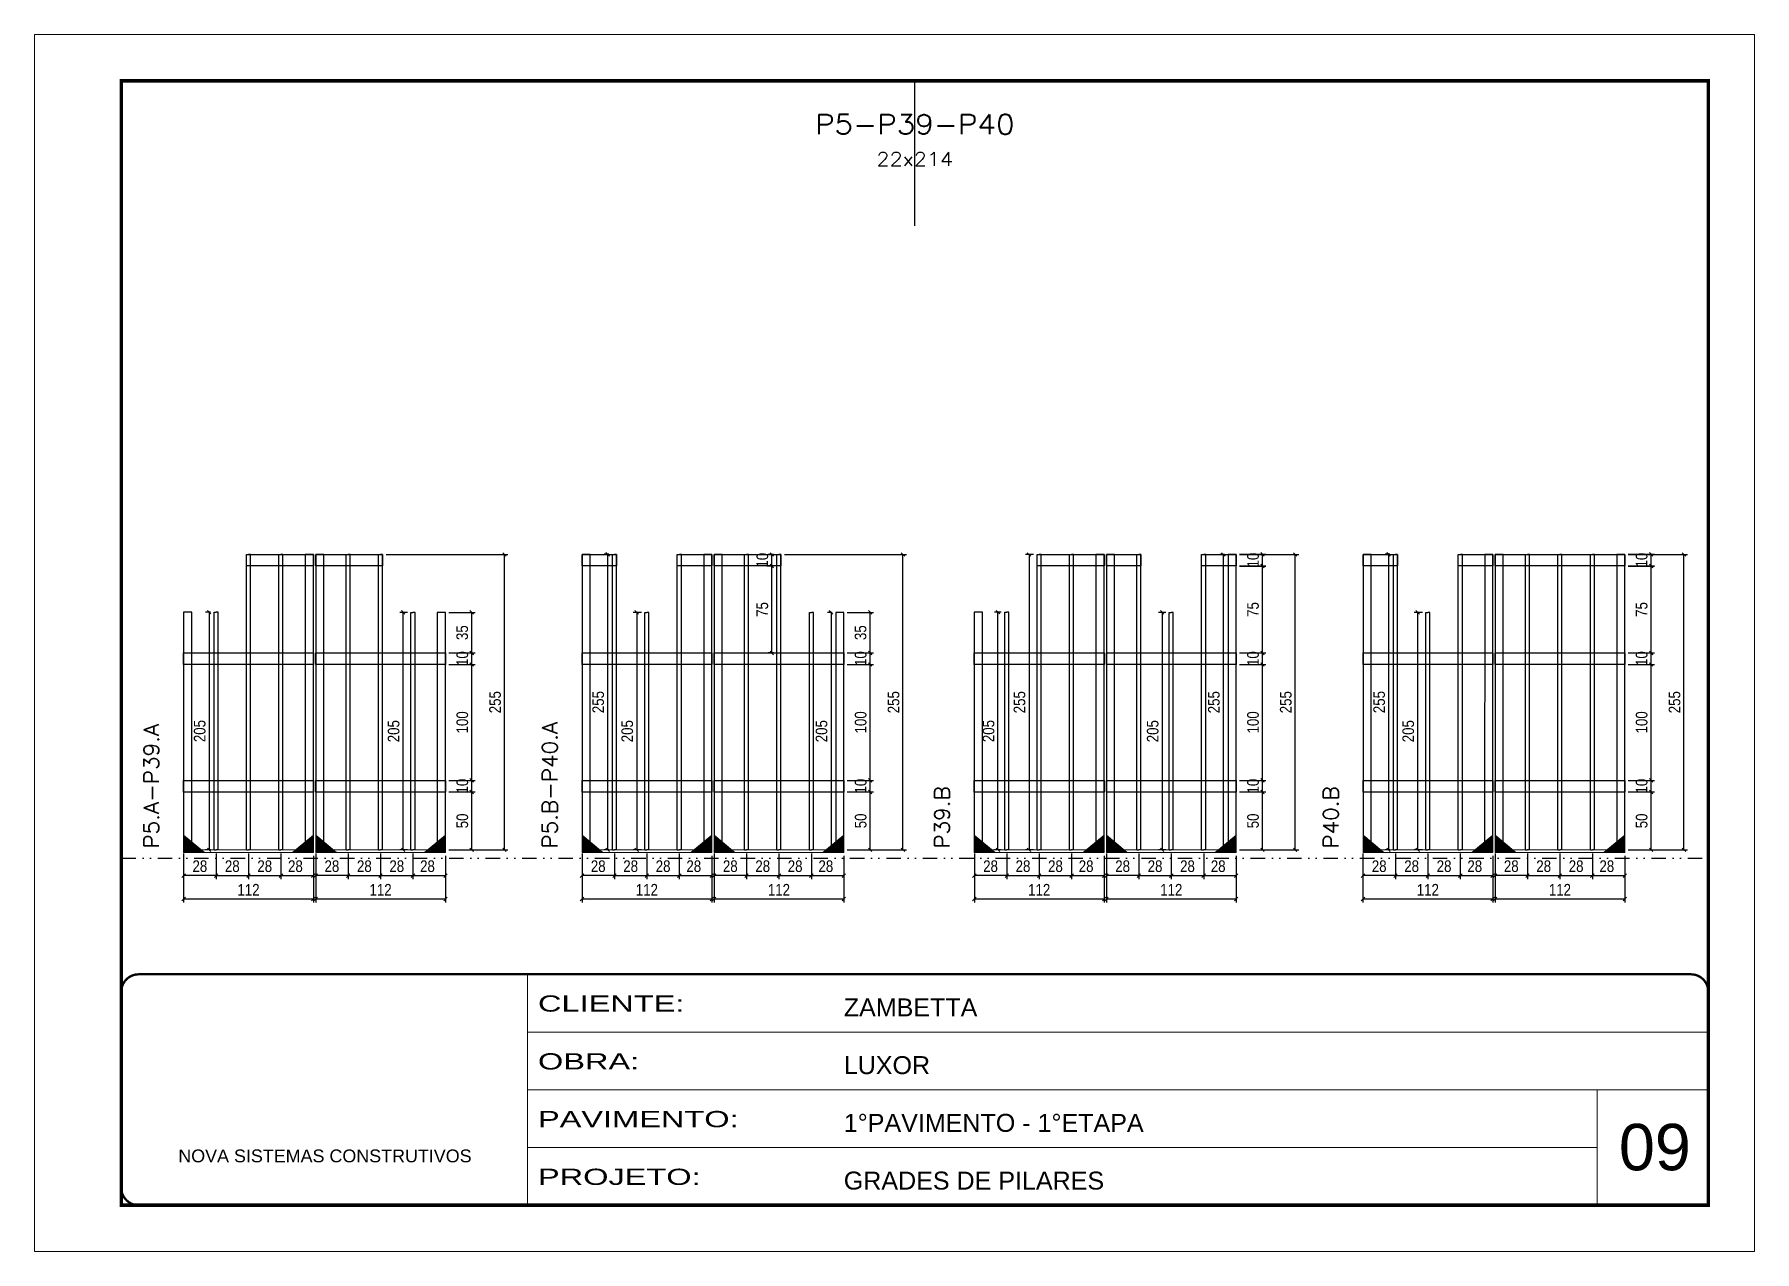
# Model space of a CAD drawing. Extents: x 14400 to 20667, y -21631 to 6985.
# Drawn here: x 14413 to 15898, y 3638 to 4688 of the extents above; entities that cross this region are included whole.
import ezdxf
from ezdxf.enums import TextEntityAlignment as Align

# ---------------------------------------------------------------- set-up
doc = ezdxf.new("R2010")
doc.units = 0
for name, pattern in [('CONTINUO', [0]), ('DASHED', [0.75, 0.5, -0.25]), ('DIVIDE2', [0.625, 0.25, -0.125, 0, -0.125, 0, -0.125]), ('HIDDEN', [0.375, 0.25, -0.125])]:
    doc.linetypes.add(name, pattern=pattern)
for name, color, linetype, lineweight in [('CARIMBO', 255, 'Continuous', 9), ('Folhas', 255, 'Continuous', 9), ('Madeira', 126, 'Continuous', 18), ('Sarr 2.2x7', 40, 'Continuous', 9), ('SARRAFO DE PRESSAO', 251, 'DASHED', 9), ('Texto Seção', 7, 'Continuous', 15)]:
    doc.layers.add(name, color=color, linetype=linetype, lineweight=lineweight)
for name, color, linetype in [('COTA', 241, 'Continuous'), ('Nível', 160, 'Continuous'), ('SARR_2.2x10', 60, 'Continuous'), ('SARR_3.5x7', 81, 'Continuous'), ('SARR_7x7', 40, 'Continuous'), ('Texto de Titulo', 7, 'Continuous'), ('Texto Qtd Sarr', 242, 'Continuous')]:
    doc.layers.add(name, color=color, linetype=linetype)
doc.styles.add('ARIAL', font='arial.ttf')
doc.styles.add('COTA TECNICA', font='techl___.ttf', dxfattribs={"height": 10})
doc.styles.add('REGUA-120', font='ROMANS.shx', dxfattribs={"height": 15})
doc.styles.add('ROMANS', font='romans.shx')
doc.styles.add('Tecnologia', font='')
doc.styles.get('Tecnologia').set_extended_font_data('Forgotten Futurist')
doc.dimstyles.new('PAINEL', dxfattribs={"dimtxt": 10, "dimasz": 3, "dimexe": 3, "dimexo": 3, "dimgap": 3, "dimtad": 1, "dimdec": 1, "dimzin": 12, "dimdsep": 46, "dimtxsty": 'COTA TECNICA', "dimblk1": 'OBLIQUE', "dimblk2": 'OBLIQUE', "dimsah": 1, "dimcen": 0.9, "dimclrd": 4, "dimclre": 4, "dimclrt": 240, "dimadec": 1, "dimazin": 3, "dimtfac": 1, "dimtdec": 1, "dimtmove": 0, "dimatfit": 3, "dimfxl": 1, "dimtolj": 1, "dimtzin": 12, "dimarcsym": 0})

msp = doc.modelspace()

# ---------------------------------------------------------------- texts
at = {"layer": 'CARIMBO', "style": 'ARIAL'}
msp.add_text('09', height=40, dxfattribs=at).set_placement((15781.33, 3707.72))
at = {"layer": 'Texto Seção', "style": 'REGUA-120', "width": 1.05}
for s, p in [('P5.A-P39.A', (14520.99, 3985.16)), ('P5.B-P40.A', (14864.94, 3985.16)), ('P39.B', (15203.58, 3985.16)), ('P40.B', (15539.15, 3985.16))]:
    msp.add_text(s, height=13, rotation=90, dxfattribs=at).set_placement(p)

# ---------------------------------------------------------------- blocks, each defined once
blk = doc.blocks.new('9999999999')
at = {"color": 30, "linetype": 'CONTINUO'}
for p, q in [((98564.6, 34230.2), (98564.6, 34429.4)), ((98564.6, 34379.6), (99584, 34379.6)), ((98564.6, 34329.8), (99488, 34329.8)), ((99584, 34329.8), (99488, 34329.8)), ((99488, 34329.8), (99488, 34230.2)), ((98564.6, 34280), (99488, 34280))]:
    blk.add_line(p, q, dxfattribs=at)
at = {"color": 30, "linetype": 'CONTINUO', "const_width": 2}
blk.add_lwpolyline([(99584, 34230.2), (99584, 34414.4, 0.414214), (99569, 34429.4), (98229, 34429.4, 0.414214), (98214, 34414.4), (98214, 34245.2, 0.414214), (98229, 34230.2), (99584, 34230.2)], format="xyb", dxfattribs=at)
at = {"layer": 'Folhas'}
blk.add_lwpolyline([(98139, 34190.2), (99624, 34190.2), (99624, 35240.2), (98139, 35240.2)], close=True, dxfattribs=at)
at = {"layer": 'Folhas', "color": 30, "const_width": 3}
blk.add_lwpolyline([(98214, 34230.2), (99584, 34230.2), (99584, 35200.2), (98214, 35200.2)], close=True, dxfattribs=at)
at = {"color": 7, "linetype": 'Continuous', "ltscale": 5, "style": 'ARIAL'}
for s, height, p in [('ZAMBETTA', 15.48, (98837.7, 34393.1)), ('LUXOR', 15.48, (98837.7, 34343.3)), ('1°PAVIMENTO - 1°ETAPA', 15.483, (98837.7, 34293.5)), ('NOVA SISTEMAS CONSTRUTIVOS', 11.059, (98263.2, 34267.2)), ('GRADES DE PILARES', 15.483, (98837.7, 34243.7))]:
    blk.add_text(s, height=height, dxfattribs=at).set_placement(p)
at = {"layer": 'Folhas', "color": 7, "style": 'Tecnologia', "width": 1.5}
for s, p in [('CLIENTE:', (98573.7, 34397.2)), ('OBRA:', (98573.7, 34347.3)), ('PAVIMENTO:', (98573.7, 34297.5)), ('PROJETO:', (98573.7, 34247.7))]:
    blk.add_text(s, height=14, dxfattribs=at).set_placement(p)
blk = doc.blocks.new('_Oblique')
at = {"color": 0, "linetype": 'ByBlock', "lineweight": -2}
blk.add_line((-0.5, -0.5), (0.5, 0.5), dxfattribs=at)
blk = doc.blocks.new('*D722')
at = {"layer": 'COTA', "color": 4, "lineweight": -2, "transparency": 16777216}
for p, q in [((14656.3, 3965.9), (14656.3, 3938.7)), ((14768.3, 3965.9), (14768.3, 3938.7)), ((14768.3, 3941.7), (14656.3, 3941.7))]:
    blk.add_line(p, q, dxfattribs=at)
at = {"layer": 'Defpoints', "color": 0, "transparency": 16777216}
for p in [(14656.3, 3968.9), (14768.3, 3968.9), (14656.3, 3941.7)]:
    blk.add_point(p, dxfattribs=at)
at = {"layer": 'COTA', "color": 4, "lineweight": -2, "transparency": 16777216, "xscale": 3, "yscale": 3, "zscale": 3, "rotation": 180}
blk.add_blockref('_Oblique', (14656.3, 3941.7), dxfattribs=at)
at = {"layer": 'COTA', "color": 4, "lineweight": -2, "transparency": 16777216, "xscale": 3, "yscale": 3, "zscale": 3}
blk.add_blockref('_Oblique', (14768.3, 3941.7), dxfattribs=at)
at = {"layer": 'COTA', "color": 240, "transparency": 16777216, "insert": (14712.3, 3949.7), "char_height": 10, "attachment_point": 5, "style": 'COTA TECNICA'}
blk.add_mtext('\\A1;112', dxfattribs=at)
blk = doc.blocks.new('*D723')
at = {"layer": 'COTA', "color": 4, "lineweight": -2, "transparency": 16777216}
for p, q in [((14656.3, 3981.1), (14656.3, 3958.9)), ((14684.3, 3981.1), (14684.3, 3958.9)), ((14684.3, 3961.9), (14656.3, 3961.9))]:
    blk.add_line(p, q, dxfattribs=at)
at = {"layer": 'Defpoints', "color": 0, "transparency": 16777216}
for p in [(14656.3, 3984.1), (14684.3, 3984.1), (14656.3, 3961.9)]:
    blk.add_point(p, dxfattribs=at)
at = {"layer": 'COTA', "color": 4, "lineweight": -2, "transparency": 16777216, "xscale": 3, "yscale": 3, "zscale": 3, "rotation": 180}
blk.add_blockref('_Oblique', (14656.3, 3961.9), dxfattribs=at)
at = {"layer": 'COTA', "color": 4, "lineweight": -2, "transparency": 16777216, "xscale": 3, "yscale": 3, "zscale": 3}
blk.add_blockref('_Oblique', (14684.3, 3961.9), dxfattribs=at)
at = {"layer": 'COTA', "color": 240, "transparency": 16777216, "insert": (14670.3, 3970), "char_height": 10, "attachment_point": 5, "style": 'COTA TECNICA'}
blk.add_mtext('\\A1;28', dxfattribs=at)
blk = doc.blocks.new('*D724')
at = {"layer": 'COTA', "color": 4, "lineweight": -2, "transparency": 16777216}
for p, q in [((14740.3, 3981.1), (14740.3, 3958.9)), ((14768.3, 3978.9), (14768.3, 3958.9)), ((14740.3, 3961.9), (14768.3, 3961.9))]:
    blk.add_line(p, q, dxfattribs=at)
at = {"layer": 'Defpoints', "color": 0, "transparency": 16777216}
for p in [(14740.3, 3984.1), (14768.3, 3981.9), (14768.3, 3961.9)]:
    blk.add_point(p, dxfattribs=at)
at = {"layer": 'COTA', "color": 4, "lineweight": -2, "transparency": 16777216, "xscale": 3, "yscale": 3, "zscale": 3, "rotation": 180}
blk.add_blockref('_Oblique', (14740.3, 3961.9), dxfattribs=at)
at = {"layer": 'COTA', "color": 4, "lineweight": -2, "transparency": 16777216, "xscale": 3, "yscale": 3, "zscale": 3}
blk.add_blockref('_Oblique', (14768.3, 3961.9), dxfattribs=at)
at = {"layer": 'COTA', "color": 240, "transparency": 16777216, "insert": (14752.8, 3970), "char_height": 10, "attachment_point": 5, "style": 'COTA TECNICA'}
blk.add_mtext('\\A1;28', dxfattribs=at)
blk = doc.blocks.new('*D725')
at = {"layer": 'COTA', "color": 4, "lineweight": -2, "transparency": 16777216}
for p, q in [((14684.3, 3981.1), (14684.3, 3958.9)), ((14712.3, 3981.1), (14712.3, 3958.9)), ((14684.3, 3961.9), (14712.3, 3961.9))]:
    blk.add_line(p, q, dxfattribs=at)
at = {"layer": 'Defpoints', "color": 0, "transparency": 16777216}
for p in [(14684.3, 3984.1), (14712.3, 3984.1), (14712.3, 3961.9)]:
    blk.add_point(p, dxfattribs=at)
at = {"layer": 'COTA', "color": 4, "lineweight": -2, "transparency": 16777216, "xscale": 3, "yscale": 3, "zscale": 3, "rotation": 180}
blk.add_blockref('_Oblique', (14684.3, 3961.9), dxfattribs=at)
at = {"layer": 'COTA', "color": 4, "lineweight": -2, "transparency": 16777216, "xscale": 3, "yscale": 3, "zscale": 3}
blk.add_blockref('_Oblique', (14712.3, 3961.9), dxfattribs=at)
at = {"layer": 'COTA', "color": 240, "transparency": 16777216, "insert": (14698.3, 3970), "char_height": 10, "attachment_point": 5, "style": 'COTA TECNICA'}
blk.add_mtext('\\A1;28', dxfattribs=at)
blk = doc.blocks.new('*D726')
at = {"layer": 'COTA', "color": 4, "lineweight": -2, "transparency": 16777216}
for p, q in [((14771.3, 4034.1), (14794, 4034.1)), ((14791, 3984.1), (14791, 4034.1)), ((14771.3, 3984.1), (14794, 3984.1))]:
    blk.add_line(p, q, dxfattribs=at)
at = {"layer": 'Defpoints', "color": 0, "transparency": 16777216}
for p in [(14768.3, 4034.1), (14791, 4034.1), (14768.3, 3984.1)]:
    blk.add_point(p, dxfattribs=at)
at = {"layer": 'COTA', "color": 4, "lineweight": -2, "transparency": 16777216, "xscale": 3, "yscale": 3, "zscale": 3}
for p, rotation in [((14791, 4034.1), 90), ((14791, 3984.1), 270)]:
    blk.add_blockref('_Oblique', p, dxfattribs=dict(at, rotation=rotation))
at = {"layer": 'COTA', "color": 240, "transparency": 16777216, "insert": (14782.9, 4009.1), "char_height": 10, "attachment_point": 5, "rotation": 90, "style": 'COTA TECNICA'}
blk.add_mtext('\\A1;50', dxfattribs=at)
blk = doc.blocks.new('*D727')
at = {"layer": 'COTA', "color": 4, "lineweight": -2, "transparency": 16777216}
for p, q in [((14712.3, 3981.1), (14712.3, 3958.9)), ((14740.3, 3981.1), (14740.3, 3958.9)), ((14712.3, 3961.9), (14740.3, 3961.9))]:
    blk.add_line(p, q, dxfattribs=at)
at = {"layer": 'Defpoints', "color": 0, "transparency": 16777216}
for p in [(14712.3, 3984.1), (14740.3, 3984.1), (14740.3, 3961.9)]:
    blk.add_point(p, dxfattribs=at)
at = {"layer": 'COTA', "color": 4, "lineweight": -2, "transparency": 16777216, "xscale": 3, "yscale": 3, "zscale": 3, "rotation": 180}
blk.add_blockref('_Oblique', (14712.3, 3961.9), dxfattribs=at)
at = {"layer": 'COTA', "color": 4, "lineweight": -2, "transparency": 16777216, "xscale": 3, "yscale": 3, "zscale": 3}
blk.add_blockref('_Oblique', (14740.3, 3961.9), dxfattribs=at)
at = {"layer": 'COTA', "color": 240, "transparency": 16777216, "insert": (14726.3, 3970), "char_height": 10, "attachment_point": 5, "style": 'COTA TECNICA'}
blk.add_mtext('\\A1;28', dxfattribs=at)
blk = doc.blocks.new('*D728')
at = {"layer": 'COTA', "color": 4, "lineweight": -2, "transparency": 16777216}
for p, q in [((14771.3, 4044.1), (14794, 4044.1)), ((14791, 4034.1), (14791, 4044.1)), ((14771.3, 4034.1), (14794, 4034.1))]:
    blk.add_line(p, q, dxfattribs=at)
at = {"layer": 'Defpoints', "color": 0, "transparency": 16777216}
for p in [(14768.3, 4044.1), (14791, 4044.1), (14768.3, 4034.1)]:
    blk.add_point(p, dxfattribs=at)
at = {"layer": 'COTA', "color": 4, "lineweight": -2, "transparency": 16777216, "xscale": 3, "yscale": 3, "zscale": 3}
for p, rotation in [((14791, 4044.1), 90), ((14791, 4034.1), 270)]:
    blk.add_blockref('_Oblique', p, dxfattribs=dict(at, rotation=rotation))
at = {"layer": 'COTA', "color": 240, "transparency": 16777216, "insert": (14782.9, 4039.1), "char_height": 10, "attachment_point": 5, "rotation": 90, "style": 'COTA TECNICA'}
blk.add_mtext('\\A1;10', dxfattribs=at)
blk = doc.blocks.new('*D729')
at = {"layer": 'COTA', "color": 4, "lineweight": -2, "transparency": 16777216}
for p, q in [((14771.3, 4144.1), (14794, 4144.1)), ((14791, 4044.1), (14791, 4144.1)), ((14771.3, 4044.1), (14794, 4044.1))]:
    blk.add_line(p, q, dxfattribs=at)
at = {"layer": 'Defpoints', "color": 0, "transparency": 16777216}
for p in [(14768.3, 4144.1), (14791, 4144.1), (14768.3, 4044.1)]:
    blk.add_point(p, dxfattribs=at)
at = {"layer": 'COTA', "color": 4, "lineweight": -2, "transparency": 16777216, "xscale": 3, "yscale": 3, "zscale": 3}
for p, rotation in [((14791, 4144.1), 90), ((14791, 4044.1), 270)]:
    blk.add_blockref('_Oblique', p, dxfattribs=dict(at, rotation=rotation))
at = {"layer": 'COTA', "color": 240, "transparency": 16777216, "insert": (14782.9, 4094.1), "char_height": 10, "attachment_point": 5, "rotation": 90, "style": 'COTA TECNICA'}
blk.add_mtext('\\A1;100', dxfattribs=at)
blk = doc.blocks.new('*D730')
at = {"layer": 'COTA', "color": 4, "lineweight": -2, "transparency": 16777216}
for p, q in [((14771.3, 4154.1), (14794, 4154.1)), ((14771.3, 4144.1), (14794, 4144.1)), ((14791, 4144.1), (14791, 4154.1))]:
    blk.add_line(p, q, dxfattribs=at)
at = {"layer": 'Defpoints', "color": 0, "transparency": 16777216}
for p in [(14768.3, 4154.1), (14768.3, 4144.1), (14791, 4154.1)]:
    blk.add_point(p, dxfattribs=at)
at = {"layer": 'COTA', "color": 4, "lineweight": -2, "transparency": 16777216, "xscale": 3, "yscale": 3, "zscale": 3}
for p, rotation in [((14791, 4154.1), 90), ((14791, 4144.1), 270)]:
    blk.add_blockref('_Oblique', p, dxfattribs=dict(at, rotation=rotation))
at = {"layer": 'COTA', "color": 240, "transparency": 16777216, "insert": (14782.9, 4149.1), "char_height": 10, "attachment_point": 5, "rotation": 90, "style": 'COTA TECNICA'}
blk.add_mtext('\\A1;10', dxfattribs=at)
blk = doc.blocks.new('*D731')
at = {"layer": 'COTA', "color": 4, "lineweight": -2, "transparency": 16777216}
for p, q in [((14542.3, 3965.9), (14542.3, 3938.7)), ((14654.3, 3965.9), (14654.3, 3938.7)), ((14654.3, 3941.7), (14542.3, 3941.7))]:
    blk.add_line(p, q, dxfattribs=at)
at = {"layer": 'Defpoints', "color": 0, "transparency": 16777216}
for p in [(14542.3, 3968.9), (14654.3, 3968.9), (14542.3, 3941.7)]:
    blk.add_point(p, dxfattribs=at)
at = {"layer": 'COTA', "color": 4, "lineweight": -2, "transparency": 16777216, "xscale": 3, "yscale": 3, "zscale": 3, "rotation": 180}
blk.add_blockref('_Oblique', (14542.3, 3941.7), dxfattribs=at)
at = {"layer": 'COTA', "color": 4, "lineweight": -2, "transparency": 16777216, "xscale": 3, "yscale": 3, "zscale": 3}
blk.add_blockref('_Oblique', (14654.3, 3941.7), dxfattribs=at)
at = {"layer": 'COTA', "color": 240, "transparency": 16777216, "insert": (14598.3, 3949.7), "char_height": 10, "attachment_point": 5, "style": 'COTA TECNICA'}
blk.add_mtext('\\A1;112', dxfattribs=at)
blk = doc.blocks.new('*D732')
at = {"layer": 'COTA', "color": 4, "lineweight": -2, "transparency": 16777216}
for p, q in [((14542.3, 3981.1), (14542.3, 3958.9)), ((14570.3, 3981.1), (14570.3, 3958.9)), ((14570.3, 3961.9), (14542.3, 3961.9))]:
    blk.add_line(p, q, dxfattribs=at)
at = {"layer": 'Defpoints', "color": 0, "transparency": 16777216}
for p in [(14542.3, 3984.1), (14570.3, 3984.1), (14542.3, 3961.9)]:
    blk.add_point(p, dxfattribs=at)
at = {"layer": 'COTA', "color": 4, "lineweight": -2, "transparency": 16777216, "xscale": 3, "yscale": 3, "zscale": 3, "rotation": 180}
blk.add_blockref('_Oblique', (14542.3, 3961.9), dxfattribs=at)
at = {"layer": 'COTA', "color": 4, "lineweight": -2, "transparency": 16777216, "xscale": 3, "yscale": 3, "zscale": 3}
blk.add_blockref('_Oblique', (14570.3, 3961.9), dxfattribs=at)
at = {"layer": 'COTA', "color": 240, "transparency": 16777216, "insert": (14556.3, 3970), "char_height": 10, "attachment_point": 5, "style": 'COTA TECNICA'}
blk.add_mtext('\\A1;28', dxfattribs=at)
blk = doc.blocks.new('*D733')
at = {"layer": 'COTA', "color": 4, "lineweight": -2, "transparency": 16777216}
for p, q in [((14626.3, 3981.1), (14626.3, 3958.9)), ((14654.3, 3978.9), (14654.3, 3958.9)), ((14626.3, 3961.9), (14654.3, 3961.9))]:
    blk.add_line(p, q, dxfattribs=at)
at = {"layer": 'Defpoints', "color": 0, "transparency": 16777216}
for p in [(14626.3, 3984.1), (14654.3, 3981.9), (14654.3, 3961.9)]:
    blk.add_point(p, dxfattribs=at)
at = {"layer": 'COTA', "color": 4, "lineweight": -2, "transparency": 16777216, "xscale": 3, "yscale": 3, "zscale": 3, "rotation": 180}
blk.add_blockref('_Oblique', (14626.3, 3961.9), dxfattribs=at)
at = {"layer": 'COTA', "color": 4, "lineweight": -2, "transparency": 16777216, "xscale": 3, "yscale": 3, "zscale": 3}
blk.add_blockref('_Oblique', (14654.3, 3961.9), dxfattribs=at)
at = {"layer": 'COTA', "color": 240, "transparency": 16777216, "insert": (14638.8, 3970), "char_height": 10, "attachment_point": 5, "style": 'COTA TECNICA'}
blk.add_mtext('\\A1;28', dxfattribs=at)
blk = doc.blocks.new('*D734')
at = {"layer": 'COTA', "color": 4, "lineweight": -2, "transparency": 16777216}
for p, q in [((14570.3, 3981.1), (14570.3, 3958.9)), ((14598.3, 3981.1), (14598.3, 3958.9)), ((14570.3, 3961.9), (14598.3, 3961.9))]:
    blk.add_line(p, q, dxfattribs=at)
at = {"layer": 'Defpoints', "color": 0, "transparency": 16777216}
for p in [(14570.3, 3984.1), (14598.3, 3984.1), (14598.3, 3961.9)]:
    blk.add_point(p, dxfattribs=at)
at = {"layer": 'COTA', "color": 4, "lineweight": -2, "transparency": 16777216, "xscale": 3, "yscale": 3, "zscale": 3, "rotation": 180}
blk.add_blockref('_Oblique', (14570.3, 3961.9), dxfattribs=at)
at = {"layer": 'COTA', "color": 4, "lineweight": -2, "transparency": 16777216, "xscale": 3, "yscale": 3, "zscale": 3}
blk.add_blockref('_Oblique', (14598.3, 3961.9), dxfattribs=at)
at = {"layer": 'COTA', "color": 240, "transparency": 16777216, "insert": (14584.3, 3970), "char_height": 10, "attachment_point": 5, "style": 'COTA TECNICA'}
blk.add_mtext('\\A1;28', dxfattribs=at)
blk = doc.blocks.new('*D735')
at = {"layer": 'COTA', "color": 4, "lineweight": -2, "transparency": 16777216}
for p, q in [((14598.3, 3981.1), (14598.3, 3958.9)), ((14626.3, 3981.1), (14626.3, 3958.9)), ((14598.3, 3961.9), (14626.3, 3961.9))]:
    blk.add_line(p, q, dxfattribs=at)
at = {"layer": 'Defpoints', "color": 0, "transparency": 16777216}
for p in [(14598.3, 3984.1), (14626.3, 3984.1), (14626.3, 3961.9)]:
    blk.add_point(p, dxfattribs=at)
at = {"layer": 'COTA', "color": 4, "lineweight": -2, "transparency": 16777216, "xscale": 3, "yscale": 3, "zscale": 3, "rotation": 180}
blk.add_blockref('_Oblique', (14598.3, 3961.9), dxfattribs=at)
at = {"layer": 'COTA', "color": 4, "lineweight": -2, "transparency": 16777216, "xscale": 3, "yscale": 3, "zscale": 3}
blk.add_blockref('_Oblique', (14626.3, 3961.9), dxfattribs=at)
at = {"layer": 'COTA', "color": 240, "transparency": 16777216, "insert": (14612.3, 3970), "char_height": 10, "attachment_point": 5, "style": 'COTA TECNICA'}
blk.add_mtext('\\A1;28', dxfattribs=at)
blk = doc.blocks.new('*D736')
at = {"layer": 'COTA', "color": 4, "lineweight": -2, "transparency": 16777216}
for p, q in [((14565.5, 4189.1), (14561.3, 4189.1)), ((14564.3, 4189.1), (14564.3, 3984.1)), ((14565.5, 3984.1), (14561.3, 3984.1))]:
    blk.add_line(p, q, dxfattribs=at)
at = {"layer": 'Defpoints', "color": 0, "transparency": 16777216}
for p in [(14568.5, 4189.1), (14564.3, 3984.1), (14568.5, 3984.1)]:
    blk.add_point(p, dxfattribs=at)
at = {"layer": 'COTA', "color": 4, "lineweight": -2, "transparency": 16777216, "xscale": 3, "yscale": 3, "zscale": 3}
for p, rotation in [((14564.3, 4189.1), 90), ((14564.3, 3984.1), 270)]:
    blk.add_blockref('_Oblique', p, dxfattribs=dict(at, rotation=rotation))
at = {"layer": 'COTA', "color": 240, "transparency": 16777216, "insert": (14556.2, 4086.6), "char_height": 10, "attachment_point": 5, "rotation": 90, "style": 'COTA TECNICA'}
blk.add_mtext('\\A1;205', dxfattribs=at)
blk = doc.blocks.new('*D737')
at = {"layer": 'COTA', "color": 4, "lineweight": -2, "transparency": 16777216}
for p, q in [((14735.5, 4189), (14728.8, 4189)), ((14731.8, 3984.1), (14731.8, 4189)), ((14735.5, 3984.1), (14728.8, 3984.1))]:
    blk.add_line(p, q, dxfattribs=at)
at = {"layer": 'Defpoints', "color": 0, "transparency": 16777216}
for p in [(14731.8, 4189), (14738.5, 4189), (14738.5, 3984.1)]:
    blk.add_point(p, dxfattribs=at)
at = {"layer": 'COTA', "color": 4, "lineweight": -2, "transparency": 16777216, "xscale": 3, "yscale": 3, "zscale": 3}
for p, rotation in [((14731.8, 4189), 90), ((14731.8, 3984.1), 270)]:
    blk.add_blockref('_Oblique', p, dxfattribs=dict(at, rotation=rotation))
at = {"layer": 'COTA', "color": 240, "transparency": 16777216, "insert": (14723.6, 4086.5), "char_height": 10, "attachment_point": 5, "rotation": 90, "style": 'COTA TECNICA'}
blk.add_mtext('\\A1;205', dxfattribs=at)
blk = doc.blocks.new('*D738')
at = {"layer": 'COTA', "color": 4, "lineweight": -2, "transparency": 16777216}
for p, q in [((14717, 4239), (14822.3, 4239)), ((14819.3, 3984.1), (14819.3, 4239)), ((14771.3, 3984.1), (14822.3, 3984.1))]:
    blk.add_line(p, q, dxfattribs=at)
at = {"layer": 'Defpoints', "color": 0, "transparency": 16777216}
for p in [(14714, 4239), (14819.3, 4239), (14768.3, 3984.1)]:
    blk.add_point(p, dxfattribs=at)
at = {"layer": 'COTA', "color": 4, "lineweight": -2, "transparency": 16777216, "xscale": 3, "yscale": 3, "zscale": 3}
for p, rotation in [((14819.3, 4239), 90), ((14819.3, 3984.1), 270)]:
    blk.add_blockref('_Oblique', p, dxfattribs=dict(at, rotation=rotation))
at = {"layer": 'COTA', "color": 240, "transparency": 16777216, "insert": (14811.2, 4111.5), "char_height": 10, "attachment_point": 5, "rotation": 90, "style": 'COTA TECNICA'}
blk.add_mtext('\\A1;255', dxfattribs=at)
blk = doc.blocks.new('*D739')
at = {"layer": 'COTA', "color": 4, "lineweight": -2, "transparency": 16777216}
for p, q in [((14771.3, 4189), (14794, 4189)), ((14791, 4154), (14791, 4189)), ((14771.3, 4154), (14794, 4154))]:
    blk.add_line(p, q, dxfattribs=at)
at = {"layer": 'Defpoints', "color": 0, "transparency": 16777216}
for p in [(14768.3, 4189), (14791, 4189), (14768.3, 4154)]:
    blk.add_point(p, dxfattribs=at)
at = {"layer": 'COTA', "color": 4, "lineweight": -2, "transparency": 16777216, "xscale": 3, "yscale": 3, "zscale": 3}
for p, rotation in [((14791, 4189), 90), ((14791, 4154), 270)]:
    blk.add_blockref('_Oblique', p, dxfattribs=dict(at, rotation=rotation))
at = {"layer": 'COTA', "color": 240, "transparency": 16777216, "insert": (14782.8, 4171.5), "char_height": 10, "attachment_point": 5, "rotation": 90, "style": 'COTA TECNICA'}
blk.add_mtext('\\A1;35', dxfattribs=at)
blk = doc.blocks.new('*D741')
at = {"layer": 'COTA', "color": 4, "lineweight": -2, "transparency": 16777216}
for p, q in [((15000.2, 3965.9), (15000.2, 3938.7)), ((15112.2, 3965.9), (15112.2, 3938.7)), ((15112.2, 3941.7), (15000.2, 3941.7))]:
    blk.add_line(p, q, dxfattribs=at)
at = {"layer": 'Defpoints', "color": 0, "transparency": 16777216}
for p in [(15000.2, 3968.9), (15112.2, 3968.9), (15000.2, 3941.7)]:
    blk.add_point(p, dxfattribs=at)
at = {"layer": 'COTA', "color": 4, "lineweight": -2, "transparency": 16777216, "xscale": 3, "yscale": 3, "zscale": 3, "rotation": 180}
blk.add_blockref('_Oblique', (15000.2, 3941.7), dxfattribs=at)
at = {"layer": 'COTA', "color": 4, "lineweight": -2, "transparency": 16777216, "xscale": 3, "yscale": 3, "zscale": 3}
blk.add_blockref('_Oblique', (15112.2, 3941.7), dxfattribs=at)
at = {"layer": 'COTA', "color": 240, "transparency": 16777216, "insert": (15056.2, 3949.7), "char_height": 10, "attachment_point": 5, "style": 'COTA TECNICA'}
blk.add_mtext('\\A1;112', dxfattribs=at)
blk = doc.blocks.new('*D742')
at = {"layer": 'COTA', "color": 4, "lineweight": -2, "transparency": 16777216}
for p, q in [((15000.2, 3981.1), (15000.2, 3958.9)), ((15028.2, 3981.1), (15028.2, 3958.9)), ((15028.2, 3961.9), (15000.2, 3961.9))]:
    blk.add_line(p, q, dxfattribs=at)
at = {"layer": 'Defpoints', "color": 0, "transparency": 16777216}
for p in [(15000.2, 3984.1), (15028.2, 3984.1), (15000.2, 3961.9)]:
    blk.add_point(p, dxfattribs=at)
at = {"layer": 'COTA', "color": 4, "lineweight": -2, "transparency": 16777216, "xscale": 3, "yscale": 3, "zscale": 3, "rotation": 180}
blk.add_blockref('_Oblique', (15000.2, 3961.9), dxfattribs=at)
at = {"layer": 'COTA', "color": 4, "lineweight": -2, "transparency": 16777216, "xscale": 3, "yscale": 3, "zscale": 3}
blk.add_blockref('_Oblique', (15028.2, 3961.9), dxfattribs=at)
at = {"layer": 'COTA', "color": 240, "transparency": 16777216, "insert": (15014.2, 3970), "char_height": 10, "attachment_point": 5, "style": 'COTA TECNICA'}
blk.add_mtext('\\A1;28', dxfattribs=at)
blk = doc.blocks.new('*D743')
at = {"layer": 'COTA', "color": 4, "lineweight": -2, "transparency": 16777216}
for p, q in [((15084.2, 3981.1), (15084.2, 3958.9)), ((15112.2, 3978.9), (15112.2, 3958.9)), ((15084.2, 3961.9), (15112.2, 3961.9))]:
    blk.add_line(p, q, dxfattribs=at)
at = {"layer": 'Defpoints', "color": 0, "transparency": 16777216}
for p in [(15084.2, 3984.1), (15112.2, 3981.9), (15112.2, 3961.9)]:
    blk.add_point(p, dxfattribs=at)
at = {"layer": 'COTA', "color": 4, "lineweight": -2, "transparency": 16777216, "xscale": 3, "yscale": 3, "zscale": 3, "rotation": 180}
blk.add_blockref('_Oblique', (15084.2, 3961.9), dxfattribs=at)
at = {"layer": 'COTA', "color": 4, "lineweight": -2, "transparency": 16777216, "xscale": 3, "yscale": 3, "zscale": 3}
blk.add_blockref('_Oblique', (15112.2, 3961.9), dxfattribs=at)
at = {"layer": 'COTA', "color": 240, "transparency": 16777216, "insert": (15096.7, 3970), "char_height": 10, "attachment_point": 5, "style": 'COTA TECNICA'}
blk.add_mtext('\\A1;28', dxfattribs=at)
blk = doc.blocks.new('*D744')
at = {"layer": 'COTA', "color": 4, "lineweight": -2, "transparency": 16777216}
for p, q in [((15028.2, 3981.1), (15028.2, 3958.9)), ((15056.2, 3981.1), (15056.2, 3958.9)), ((15028.2, 3961.9), (15056.2, 3961.9))]:
    blk.add_line(p, q, dxfattribs=at)
at = {"layer": 'Defpoints', "color": 0, "transparency": 16777216}
for p in [(15028.2, 3984.1), (15056.2, 3984.1), (15056.2, 3961.9)]:
    blk.add_point(p, dxfattribs=at)
at = {"layer": 'COTA', "color": 4, "lineweight": -2, "transparency": 16777216, "xscale": 3, "yscale": 3, "zscale": 3, "rotation": 180}
blk.add_blockref('_Oblique', (15028.2, 3961.9), dxfattribs=at)
at = {"layer": 'COTA', "color": 4, "lineweight": -2, "transparency": 16777216, "xscale": 3, "yscale": 3, "zscale": 3}
blk.add_blockref('_Oblique', (15056.2, 3961.9), dxfattribs=at)
at = {"layer": 'COTA', "color": 240, "transparency": 16777216, "insert": (15042.2, 3970), "char_height": 10, "attachment_point": 5, "style": 'COTA TECNICA'}
blk.add_mtext('\\A1;28', dxfattribs=at)
blk = doc.blocks.new('*D745')
at = {"layer": 'COTA', "color": 4, "lineweight": -2, "transparency": 16777216}
for p, q in [((15115.2, 4034.1), (15137.9, 4034.1)), ((15134.9, 3984.1), (15134.9, 4034.1)), ((15115.2, 3984.1), (15137.9, 3984.1))]:
    blk.add_line(p, q, dxfattribs=at)
at = {"layer": 'Defpoints', "color": 0, "transparency": 16777216}
for p in [(15112.2, 4034.1), (15134.9, 4034.1), (15112.2, 3984.1)]:
    blk.add_point(p, dxfattribs=at)
at = {"layer": 'COTA', "color": 4, "lineweight": -2, "transparency": 16777216, "xscale": 3, "yscale": 3, "zscale": 3}
for p, rotation in [((15134.9, 4034.1), 90), ((15134.9, 3984.1), 270)]:
    blk.add_blockref('_Oblique', p, dxfattribs=dict(at, rotation=rotation))
at = {"layer": 'COTA', "color": 240, "transparency": 16777216, "insert": (15126.8, 4009.1), "char_height": 10, "attachment_point": 5, "rotation": 90, "style": 'COTA TECNICA'}
blk.add_mtext('\\A1;50', dxfattribs=at)
blk = doc.blocks.new('*D746')
at = {"layer": 'COTA', "color": 4, "lineweight": -2, "transparency": 16777216}
for p, q in [((15056.2, 3981.1), (15056.2, 3958.9)), ((15084.2, 3981.1), (15084.2, 3958.9)), ((15056.2, 3961.9), (15084.2, 3961.9))]:
    blk.add_line(p, q, dxfattribs=at)
at = {"layer": 'Defpoints', "color": 0, "transparency": 16777216}
for p in [(15056.2, 3984.1), (15084.2, 3984.1), (15084.2, 3961.9)]:
    blk.add_point(p, dxfattribs=at)
at = {"layer": 'COTA', "color": 4, "lineweight": -2, "transparency": 16777216, "xscale": 3, "yscale": 3, "zscale": 3, "rotation": 180}
blk.add_blockref('_Oblique', (15056.2, 3961.9), dxfattribs=at)
at = {"layer": 'COTA', "color": 4, "lineweight": -2, "transparency": 16777216, "xscale": 3, "yscale": 3, "zscale": 3}
blk.add_blockref('_Oblique', (15084.2, 3961.9), dxfattribs=at)
at = {"layer": 'COTA', "color": 240, "transparency": 16777216, "insert": (15070.2, 3970), "char_height": 10, "attachment_point": 5, "style": 'COTA TECNICA'}
blk.add_mtext('\\A1;28', dxfattribs=at)
blk = doc.blocks.new('*D747')
at = {"layer": 'COTA', "color": 4, "lineweight": -2, "transparency": 16777216}
for p, q in [((15115.2, 4044.1), (15137.9, 4044.1)), ((15134.9, 4034.1), (15134.9, 4044.1)), ((15115.2, 4034.1), (15137.9, 4034.1))]:
    blk.add_line(p, q, dxfattribs=at)
at = {"layer": 'Defpoints', "color": 0, "transparency": 16777216}
for p in [(15112.2, 4044.1), (15134.9, 4044.1), (15112.2, 4034.1)]:
    blk.add_point(p, dxfattribs=at)
at = {"layer": 'COTA', "color": 4, "lineweight": -2, "transparency": 16777216, "xscale": 3, "yscale": 3, "zscale": 3}
for p, rotation in [((15134.9, 4044.1), 90), ((15134.9, 4034.1), 270)]:
    blk.add_blockref('_Oblique', p, dxfattribs=dict(at, rotation=rotation))
at = {"layer": 'COTA', "color": 240, "transparency": 16777216, "insert": (15126.8, 4039.1), "char_height": 10, "attachment_point": 5, "rotation": 90, "style": 'COTA TECNICA'}
blk.add_mtext('\\A1;10', dxfattribs=at)
blk = doc.blocks.new('*D748')
at = {"layer": 'COTA', "color": 4, "lineweight": -2, "transparency": 16777216}
for p, q in [((15115.2, 4144.1), (15137.9, 4144.1)), ((15134.9, 4044.1), (15134.9, 4144.1)), ((15115.2, 4044.1), (15137.9, 4044.1))]:
    blk.add_line(p, q, dxfattribs=at)
at = {"layer": 'Defpoints', "color": 0, "transparency": 16777216}
for p in [(15112.2, 4144.1), (15134.9, 4144.1), (15112.2, 4044.1)]:
    blk.add_point(p, dxfattribs=at)
at = {"layer": 'COTA', "color": 4, "lineweight": -2, "transparency": 16777216, "xscale": 3, "yscale": 3, "zscale": 3}
for p, rotation in [((15134.9, 4144.1), 90), ((15134.9, 4044.1), 270)]:
    blk.add_blockref('_Oblique', p, dxfattribs=dict(at, rotation=rotation))
at = {"layer": 'COTA', "color": 240, "transparency": 16777216, "insert": (15126.8, 4094.1), "char_height": 10, "attachment_point": 5, "rotation": 90, "style": 'COTA TECNICA'}
blk.add_mtext('\\A1;100', dxfattribs=at)
blk = doc.blocks.new('*D749')
at = {"layer": 'COTA', "color": 4, "lineweight": -2, "transparency": 16777216}
for p, q in [((15115.2, 4154.1), (15137.9, 4154.1)), ((15115.2, 4144.1), (15137.9, 4144.1)), ((15134.9, 4144.1), (15134.9, 4154.1))]:
    blk.add_line(p, q, dxfattribs=at)
at = {"layer": 'Defpoints', "color": 0, "transparency": 16777216}
for p in [(15112.2, 4154.1), (15112.2, 4144.1), (15134.9, 4154.1)]:
    blk.add_point(p, dxfattribs=at)
at = {"layer": 'COTA', "color": 4, "lineweight": -2, "transparency": 16777216, "xscale": 3, "yscale": 3, "zscale": 3}
for p, rotation in [((15134.9, 4154.1), 90), ((15134.9, 4144.1), 270)]:
    blk.add_blockref('_Oblique', p, dxfattribs=dict(at, rotation=rotation))
at = {"layer": 'COTA', "color": 240, "transparency": 16777216, "insert": (15126.8, 4149.1), "char_height": 10, "attachment_point": 5, "rotation": 90, "style": 'COTA TECNICA'}
blk.add_mtext('\\A1;10', dxfattribs=at)
blk = doc.blocks.new('*D750')
at = {"layer": 'COTA', "color": 4, "lineweight": -2, "transparency": 16777216}
for p, q in [((14886.2, 3965.9), (14886.2, 3938.7)), ((14998.2, 3965.9), (14998.2, 3938.7)), ((14998.2, 3941.7), (14886.2, 3941.7))]:
    blk.add_line(p, q, dxfattribs=at)
at = {"layer": 'Defpoints', "color": 0, "transparency": 16777216}
for p in [(14886.2, 3968.9), (14998.2, 3968.9), (14886.2, 3941.7)]:
    blk.add_point(p, dxfattribs=at)
at = {"layer": 'COTA', "color": 4, "lineweight": -2, "transparency": 16777216, "xscale": 3, "yscale": 3, "zscale": 3, "rotation": 180}
blk.add_blockref('_Oblique', (14886.2, 3941.7), dxfattribs=at)
at = {"layer": 'COTA', "color": 4, "lineweight": -2, "transparency": 16777216, "xscale": 3, "yscale": 3, "zscale": 3}
blk.add_blockref('_Oblique', (14998.2, 3941.7), dxfattribs=at)
at = {"layer": 'COTA', "color": 240, "transparency": 16777216, "insert": (14942.2, 3949.7), "char_height": 10, "attachment_point": 5, "style": 'COTA TECNICA'}
blk.add_mtext('\\A1;112', dxfattribs=at)
blk = doc.blocks.new('*D751')
at = {"layer": 'COTA', "color": 4, "lineweight": -2, "transparency": 16777216}
for p, q in [((14886.2, 3981.1), (14886.2, 3958.9)), ((14914.2, 3981.1), (14914.2, 3958.9)), ((14914.2, 3961.9), (14886.2, 3961.9))]:
    blk.add_line(p, q, dxfattribs=at)
at = {"layer": 'Defpoints', "color": 0, "transparency": 16777216}
for p in [(14886.2, 3984.1), (14914.2, 3984.1), (14886.2, 3961.9)]:
    blk.add_point(p, dxfattribs=at)
at = {"layer": 'COTA', "color": 4, "lineweight": -2, "transparency": 16777216, "xscale": 3, "yscale": 3, "zscale": 3, "rotation": 180}
blk.add_blockref('_Oblique', (14886.2, 3961.9), dxfattribs=at)
at = {"layer": 'COTA', "color": 4, "lineweight": -2, "transparency": 16777216, "xscale": 3, "yscale": 3, "zscale": 3}
blk.add_blockref('_Oblique', (14914.2, 3961.9), dxfattribs=at)
at = {"layer": 'COTA', "color": 240, "transparency": 16777216, "insert": (14900.2, 3970), "char_height": 10, "attachment_point": 5, "style": 'COTA TECNICA'}
blk.add_mtext('\\A1;28', dxfattribs=at)
blk = doc.blocks.new('*D752')
at = {"layer": 'COTA', "color": 4, "lineweight": -2, "transparency": 16777216}
for p, q in [((14970.2, 3981.1), (14970.2, 3958.9)), ((14998.2, 3978.9), (14998.2, 3958.9)), ((14970.2, 3961.9), (14998.2, 3961.9))]:
    blk.add_line(p, q, dxfattribs=at)
at = {"layer": 'Defpoints', "color": 0, "transparency": 16777216}
for p in [(14970.2, 3984.1), (14998.2, 3981.9), (14998.2, 3961.9)]:
    blk.add_point(p, dxfattribs=at)
at = {"layer": 'COTA', "color": 4, "lineweight": -2, "transparency": 16777216, "xscale": 3, "yscale": 3, "zscale": 3, "rotation": 180}
blk.add_blockref('_Oblique', (14970.2, 3961.9), dxfattribs=at)
at = {"layer": 'COTA', "color": 4, "lineweight": -2, "transparency": 16777216, "xscale": 3, "yscale": 3, "zscale": 3}
blk.add_blockref('_Oblique', (14998.2, 3961.9), dxfattribs=at)
at = {"layer": 'COTA', "color": 240, "transparency": 16777216, "insert": (14982.7, 3970), "char_height": 10, "attachment_point": 5, "style": 'COTA TECNICA'}
blk.add_mtext('\\A1;28', dxfattribs=at)
blk = doc.blocks.new('*D753')
at = {"layer": 'COTA', "color": 4, "lineweight": -2, "transparency": 16777216}
for p, q in [((14914.2, 3981.1), (14914.2, 3958.9)), ((14942.2, 3981.1), (14942.2, 3958.9)), ((14914.2, 3961.9), (14942.2, 3961.9))]:
    blk.add_line(p, q, dxfattribs=at)
at = {"layer": 'Defpoints', "color": 0, "transparency": 16777216}
for p in [(14914.2, 3984.1), (14942.2, 3984.1), (14942.2, 3961.9)]:
    blk.add_point(p, dxfattribs=at)
at = {"layer": 'COTA', "color": 4, "lineweight": -2, "transparency": 16777216, "xscale": 3, "yscale": 3, "zscale": 3, "rotation": 180}
blk.add_blockref('_Oblique', (14914.2, 3961.9), dxfattribs=at)
at = {"layer": 'COTA', "color": 4, "lineweight": -2, "transparency": 16777216, "xscale": 3, "yscale": 3, "zscale": 3}
blk.add_blockref('_Oblique', (14942.2, 3961.9), dxfattribs=at)
at = {"layer": 'COTA', "color": 240, "transparency": 16777216, "insert": (14928.2, 3970), "char_height": 10, "attachment_point": 5, "style": 'COTA TECNICA'}
blk.add_mtext('\\A1;28', dxfattribs=at)
blk = doc.blocks.new('*D754')
at = {"layer": 'COTA', "color": 4, "lineweight": -2, "transparency": 16777216}
for p, q in [((14942.2, 3981.1), (14942.2, 3958.9)), ((14970.2, 3981.1), (14970.2, 3958.9)), ((14942.2, 3961.9), (14970.2, 3961.9))]:
    blk.add_line(p, q, dxfattribs=at)
at = {"layer": 'Defpoints', "color": 0, "transparency": 16777216}
for p in [(14942.2, 3984.1), (14970.2, 3984.1), (14970.2, 3961.9)]:
    blk.add_point(p, dxfattribs=at)
at = {"layer": 'COTA', "color": 4, "lineweight": -2, "transparency": 16777216, "xscale": 3, "yscale": 3, "zscale": 3, "rotation": 180}
blk.add_blockref('_Oblique', (14942.2, 3961.9), dxfattribs=at)
at = {"layer": 'COTA', "color": 4, "lineweight": -2, "transparency": 16777216, "xscale": 3, "yscale": 3, "zscale": 3}
blk.add_blockref('_Oblique', (14970.2, 3961.9), dxfattribs=at)
at = {"layer": 'COTA', "color": 240, "transparency": 16777216, "insert": (14956.2, 3970), "char_height": 10, "attachment_point": 5, "style": 'COTA TECNICA'}
blk.add_mtext('\\A1;28', dxfattribs=at)
blk = doc.blocks.new('*D755')
at = {"layer": 'COTA', "color": 4, "lineweight": -2, "transparency": 16777216}
for p, q in [((14909.5, 4239.1), (14905.3, 4239.1)), ((14908.3, 4239.1), (14908.3, 3984.1)), ((14909.5, 3984.1), (14905.3, 3984.1))]:
    blk.add_line(p, q, dxfattribs=at)
at = {"layer": 'Defpoints', "color": 0, "transparency": 16777216}
for p in [(14912.5, 4239.1), (14908.3, 3984.1), (14912.5, 3984.1)]:
    blk.add_point(p, dxfattribs=at)
at = {"layer": 'COTA', "color": 4, "lineweight": -2, "transparency": 16777216, "xscale": 3, "yscale": 3, "zscale": 3}
for p, rotation in [((14908.3, 4239.1), 90), ((14908.3, 3984.1), 270)]:
    blk.add_blockref('_Oblique', p, dxfattribs=dict(at, rotation=rotation))
at = {"layer": 'COTA', "color": 240, "transparency": 16777216, "insert": (14900.2, 4111.6), "char_height": 10, "attachment_point": 5, "rotation": 90, "style": 'COTA TECNICA'}
blk.add_mtext('\\A1;255', dxfattribs=at)
blk = doc.blocks.new('*D756')
at = {"layer": 'COTA', "color": 4, "lineweight": -2, "transparency": 16777216}
for p, q in [((15061, 4239), (15166.3, 4239)), ((15163.3, 3984.1), (15163.3, 4239)), ((15115.2, 3984.1), (15166.3, 3984.1))]:
    blk.add_line(p, q, dxfattribs=at)
at = {"layer": 'Defpoints', "color": 0, "transparency": 16777216}
for p in [(15058, 4239), (15163.3, 4239), (15112.2, 3984.1)]:
    blk.add_point(p, dxfattribs=at)
at = {"layer": 'COTA', "color": 4, "lineweight": -2, "transparency": 16777216, "xscale": 3, "yscale": 3, "zscale": 3}
for p, rotation in [((15163.3, 4239), 90), ((15163.3, 3984.1), 270)]:
    blk.add_blockref('_Oblique', p, dxfattribs=dict(at, rotation=rotation))
at = {"layer": 'COTA', "color": 240, "transparency": 16777216, "insert": (15155.2, 4111.5), "char_height": 10, "attachment_point": 5, "rotation": 90, "style": 'COTA TECNICA'}
blk.add_mtext('\\A1;255', dxfattribs=at)
blk = doc.blocks.new('*D757')
at = {"layer": 'COTA', "color": 4, "lineweight": -2, "transparency": 16777216}
for p, q in [((15115.2, 4189), (15137.9, 4189)), ((15134.9, 4154), (15134.9, 4189)), ((15115.2, 4154), (15137.9, 4154))]:
    blk.add_line(p, q, dxfattribs=at)
at = {"layer": 'Defpoints', "color": 0, "transparency": 16777216}
for p in [(15112.2, 4189), (15134.9, 4189), (15112.2, 4154)]:
    blk.add_point(p, dxfattribs=at)
at = {"layer": 'COTA', "color": 4, "lineweight": -2, "transparency": 16777216, "xscale": 3, "yscale": 3, "zscale": 3}
for p, rotation in [((15134.9, 4189), 90), ((15134.9, 4154), 270)]:
    blk.add_blockref('_Oblique', p, dxfattribs=dict(at, rotation=rotation))
at = {"layer": 'COTA', "color": 240, "transparency": 16777216, "insert": (15126.7, 4171.5), "char_height": 10, "attachment_point": 5, "rotation": 90, "style": 'COTA TECNICA'}
blk.add_mtext('\\A1;35', dxfattribs=at)
blk = doc.blocks.new('*D740')
at = {"layer": 'COTA', "color": 4, "lineweight": -2, "transparency": 16777216}
for p, q in [((15051.5, 4239), (15047, 4239)), ((15050, 4229), (15050, 4239)), ((15051.5, 4229), (15047, 4229))]:
    blk.add_line(p, q, dxfattribs=at)
at = {"layer": 'Defpoints', "color": 0, "transparency": 16777216}
for p in [(15050, 4239), (15054.5, 4239), (15054.5, 4229)]:
    blk.add_point(p, dxfattribs=at)
at = {"layer": 'COTA', "color": 4, "lineweight": -2, "transparency": 16777216, "xscale": 3, "yscale": 3, "zscale": 3}
for p, rotation in [((15050, 4239), 90), ((15050, 4229), 270)]:
    blk.add_blockref('_Oblique', p, dxfattribs=dict(at, rotation=rotation))
at = {"layer": 'COTA', "color": 240, "transparency": 16777216, "insert": (15041.9, 4234), "char_height": 10, "attachment_point": 5, "rotation": 90, "style": 'COTA TECNICA'}
blk.add_mtext('\\A1;10', dxfattribs=at)
blk = doc.blocks.new('titulo1')
at = {"layer": 'Defpoints', "color": 252, "linetype": 'HIDDEN', "ltscale": 2}
blk.add_line((0, 0), (0, 125), dxfattribs=at)
at = {"layer": 'Defpoints', "style": 'ROMANS', "oblique": 15}
blk.add_attdef('FOLHA', text='', height=10, dxfattribs=at).set_placement((0, 15.6), align=Align.MIDDLE_CENTER)
at = {"layer": 'Texto Qtd Sarr', "color": 3, "style": 'ROMANS', "oblique": 15}
for tag, height, p in [('TITULO', 17, (0, 71.4)), ('SEÇÃO', 12, (0, 41.5))]:
    blk.add_attdef(tag, text='', height=height, dxfattribs=at).set_placement(p, align=Align.MIDDLE_CENTER)
blk = doc.blocks.new('*D758')
at = {"layer": 'COTA', "color": 4, "lineweight": -2, "transparency": 16777216}
for p, q in [((15051.5, 4229), (15047, 4229)), ((15050, 4154), (15050, 4229)), ((15051.5, 4154), (15047, 4154))]:
    blk.add_line(p, q, dxfattribs=at)
at = {"layer": 'Defpoints', "color": 0, "transparency": 16777216}
for p in [(15050, 4229), (15054.5, 4229), (15054.5, 4154)]:
    blk.add_point(p, dxfattribs=at)
at = {"layer": 'COTA', "color": 4, "lineweight": -2, "transparency": 16777216, "xscale": 3, "yscale": 3, "zscale": 3}
for p, rotation in [((15050, 4229), 90), ((15050, 4154), 270)]:
    blk.add_blockref('_Oblique', p, dxfattribs=dict(at, rotation=rotation))
at = {"layer": 'COTA', "color": 240, "transparency": 16777216, "insert": (15041.9, 4191.5), "char_height": 10, "attachment_point": 5, "rotation": 90, "style": 'COTA TECNICA'}
blk.add_mtext('\\A1;75', dxfattribs=at)
blk = doc.blocks.new('*D759')
at = {"layer": 'COTA', "color": 4, "lineweight": -2, "transparency": 16777216}
for p, q in [((14937.5, 4189), (14930.4, 4189)), ((14933.4, 4189), (14933.4, 3984.1)), ((14937.5, 3984.1), (14930.4, 3984.1))]:
    blk.add_line(p, q, dxfattribs=at)
at = {"layer": 'Defpoints', "color": 0, "transparency": 16777216}
for p in [(14940.5, 4189), (14933.4, 3984.1), (14940.5, 3984.1)]:
    blk.add_point(p, dxfattribs=at)
at = {"layer": 'COTA', "color": 4, "lineweight": -2, "transparency": 16777216, "xscale": 3, "yscale": 3, "zscale": 3}
for p, rotation in [((14933.4, 4189), 90), ((14933.4, 3984.1), 270)]:
    blk.add_blockref('_Oblique', p, dxfattribs=dict(at, rotation=rotation))
at = {"layer": 'COTA', "color": 240, "transparency": 16777216, "insert": (14925.3, 4086.5), "char_height": 10, "attachment_point": 5, "rotation": 90, "style": 'COTA TECNICA'}
blk.add_mtext('\\A1;205', dxfattribs=at)
blk = doc.blocks.new('*D760')
at = {"layer": 'COTA', "color": 4, "lineweight": -2, "transparency": 16777216}
for p, q in [((15102.2, 4189), (15098.2, 4189)), ((15101.2, 4189), (15101.2, 3984.1)), ((15102.2, 3984.1), (15098.2, 3984.1))]:
    blk.add_line(p, q, dxfattribs=at)
at = {"layer": 'Defpoints', "color": 0, "transparency": 16777216}
for p in [(15105.2, 4189), (15101.2, 3984.1), (15105.2, 3984.1)]:
    blk.add_point(p, dxfattribs=at)
at = {"layer": 'COTA', "color": 4, "lineweight": -2, "transparency": 16777216, "xscale": 3, "yscale": 3, "zscale": 3}
for p, rotation in [((15101.2, 4189), 90), ((15101.2, 3984.1), 270)]:
    blk.add_blockref('_Oblique', p, dxfattribs=dict(at, rotation=rotation))
at = {"layer": 'COTA', "color": 240, "transparency": 16777216, "insert": (15093, 4086.5), "char_height": 10, "attachment_point": 5, "rotation": 90, "style": 'COTA TECNICA'}
blk.add_mtext('\\A1;205', dxfattribs=at)
blk = doc.blocks.new('*D1165')
at = {"layer": 'COTA', "color": 4, "lineweight": -2, "transparency": 16777216}
for p, q in [((15338.9, 3965.9), (15338.9, 3938.7)), ((15450.9, 3965.9), (15450.9, 3938.7)), ((15450.9, 3941.7), (15338.9, 3941.7))]:
    blk.add_line(p, q, dxfattribs=at)
at = {"layer": 'Defpoints', "color": 0, "transparency": 16777216}
for p in [(15338.9, 3968.9), (15450.9, 3968.9), (15338.9, 3941.7)]:
    blk.add_point(p, dxfattribs=at)
at = {"layer": 'COTA', "color": 4, "lineweight": -2, "transparency": 16777216, "xscale": 3, "yscale": 3, "zscale": 3, "rotation": 180}
blk.add_blockref('_Oblique', (15338.9, 3941.7), dxfattribs=at)
at = {"layer": 'COTA', "color": 4, "lineweight": -2, "transparency": 16777216, "xscale": 3, "yscale": 3, "zscale": 3}
blk.add_blockref('_Oblique', (15450.9, 3941.7), dxfattribs=at)
at = {"layer": 'COTA', "color": 240, "transparency": 16777216, "insert": (15394.9, 3949.7), "char_height": 10, "attachment_point": 5, "style": 'COTA TECNICA'}
blk.add_mtext('\\A1;112', dxfattribs=at)
blk = doc.blocks.new('*D1166')
at = {"layer": 'COTA', "color": 4, "lineweight": -2, "transparency": 16777216}
for p, q in [((15338.9, 3981.1), (15338.9, 3958.9)), ((15366.9, 3981.1), (15366.9, 3958.9)), ((15366.9, 3961.9), (15338.9, 3961.9))]:
    blk.add_line(p, q, dxfattribs=at)
at = {"layer": 'Defpoints', "color": 0, "transparency": 16777216}
for p in [(15338.9, 3984.1), (15366.9, 3984.1), (15338.9, 3961.9)]:
    blk.add_point(p, dxfattribs=at)
at = {"layer": 'COTA', "color": 4, "lineweight": -2, "transparency": 16777216, "xscale": 3, "yscale": 3, "zscale": 3, "rotation": 180}
blk.add_blockref('_Oblique', (15338.9, 3961.9), dxfattribs=at)
at = {"layer": 'COTA', "color": 4, "lineweight": -2, "transparency": 16777216, "xscale": 3, "yscale": 3, "zscale": 3}
blk.add_blockref('_Oblique', (15366.9, 3961.9), dxfattribs=at)
at = {"layer": 'COTA', "color": 240, "transparency": 16777216, "insert": (15352.9, 3970), "char_height": 10, "attachment_point": 5, "style": 'COTA TECNICA'}
blk.add_mtext('\\A1;28', dxfattribs=at)
blk = doc.blocks.new('*D1167')
at = {"layer": 'COTA', "color": 4, "lineweight": -2, "transparency": 16777216}
for p, q in [((15422.9, 3981.1), (15422.9, 3958.9)), ((15450.9, 3978.9), (15450.9, 3958.9)), ((15422.9, 3961.9), (15450.9, 3961.9))]:
    blk.add_line(p, q, dxfattribs=at)
at = {"layer": 'Defpoints', "color": 0, "transparency": 16777216}
for p in [(15422.9, 3984.1), (15450.9, 3981.9), (15450.9, 3961.9)]:
    blk.add_point(p, dxfattribs=at)
at = {"layer": 'COTA', "color": 4, "lineweight": -2, "transparency": 16777216, "xscale": 3, "yscale": 3, "zscale": 3, "rotation": 180}
blk.add_blockref('_Oblique', (15422.9, 3961.9), dxfattribs=at)
at = {"layer": 'COTA', "color": 4, "lineweight": -2, "transparency": 16777216, "xscale": 3, "yscale": 3, "zscale": 3}
blk.add_blockref('_Oblique', (15450.9, 3961.9), dxfattribs=at)
at = {"layer": 'COTA', "color": 240, "transparency": 16777216, "insert": (15435.4, 3970), "char_height": 10, "attachment_point": 5, "style": 'COTA TECNICA'}
blk.add_mtext('\\A1;28', dxfattribs=at)
blk = doc.blocks.new('*D1168')
at = {"layer": 'COTA', "color": 4, "lineweight": -2, "transparency": 16777216}
for p, q in [((15366.9, 3981.1), (15366.9, 3958.9)), ((15394.9, 3981.1), (15394.9, 3958.9)), ((15366.9, 3961.9), (15394.9, 3961.9))]:
    blk.add_line(p, q, dxfattribs=at)
at = {"layer": 'Defpoints', "color": 0, "transparency": 16777216}
for p in [(15366.9, 3984.1), (15394.9, 3984.1), (15394.9, 3961.9)]:
    blk.add_point(p, dxfattribs=at)
at = {"layer": 'COTA', "color": 4, "lineweight": -2, "transparency": 16777216, "xscale": 3, "yscale": 3, "zscale": 3, "rotation": 180}
blk.add_blockref('_Oblique', (15366.9, 3961.9), dxfattribs=at)
at = {"layer": 'COTA', "color": 4, "lineweight": -2, "transparency": 16777216, "xscale": 3, "yscale": 3, "zscale": 3}
blk.add_blockref('_Oblique', (15394.9, 3961.9), dxfattribs=at)
at = {"layer": 'COTA', "color": 240, "transparency": 16777216, "insert": (15380.9, 3970), "char_height": 10, "attachment_point": 5, "style": 'COTA TECNICA'}
blk.add_mtext('\\A1;28', dxfattribs=at)
blk = doc.blocks.new('*D1169')
at = {"layer": 'COTA', "color": 4, "lineweight": -2, "transparency": 16777216}
for p, q in [((15453.9, 4034.1), (15476.6, 4034.1)), ((15473.6, 3984.1), (15473.6, 4034.1)), ((15453.9, 3984.1), (15476.6, 3984.1))]:
    blk.add_line(p, q, dxfattribs=at)
at = {"layer": 'Defpoints', "color": 0, "transparency": 16777216}
for p in [(15450.9, 4034.1), (15473.6, 4034.1), (15450.9, 3984.1)]:
    blk.add_point(p, dxfattribs=at)
at = {"layer": 'COTA', "color": 4, "lineweight": -2, "transparency": 16777216, "xscale": 3, "yscale": 3, "zscale": 3}
for p, rotation in [((15473.6, 4034.1), 90), ((15473.6, 3984.1), 270)]:
    blk.add_blockref('_Oblique', p, dxfattribs=dict(at, rotation=rotation))
at = {"layer": 'COTA', "color": 240, "transparency": 16777216, "insert": (15465.5, 4009.1), "char_height": 10, "attachment_point": 5, "rotation": 90, "style": 'COTA TECNICA'}
blk.add_mtext('\\A1;50', dxfattribs=at)
blk = doc.blocks.new('*D1170')
at = {"layer": 'COTA', "color": 4, "lineweight": -2, "transparency": 16777216}
for p, q in [((15394.9, 3981.1), (15394.9, 3958.9)), ((15422.9, 3981.1), (15422.9, 3958.9)), ((15394.9, 3961.9), (15422.9, 3961.9))]:
    blk.add_line(p, q, dxfattribs=at)
at = {"layer": 'Defpoints', "color": 0, "transparency": 16777216}
for p in [(15394.9, 3984.1), (15422.9, 3984.1), (15422.9, 3961.9)]:
    blk.add_point(p, dxfattribs=at)
at = {"layer": 'COTA', "color": 4, "lineweight": -2, "transparency": 16777216, "xscale": 3, "yscale": 3, "zscale": 3, "rotation": 180}
blk.add_blockref('_Oblique', (15394.9, 3961.9), dxfattribs=at)
at = {"layer": 'COTA', "color": 4, "lineweight": -2, "transparency": 16777216, "xscale": 3, "yscale": 3, "zscale": 3}
blk.add_blockref('_Oblique', (15422.9, 3961.9), dxfattribs=at)
at = {"layer": 'COTA', "color": 240, "transparency": 16777216, "insert": (15408.9, 3970), "char_height": 10, "attachment_point": 5, "style": 'COTA TECNICA'}
blk.add_mtext('\\A1;28', dxfattribs=at)
blk = doc.blocks.new('*D1171')
at = {"layer": 'COTA', "color": 4, "lineweight": -2, "transparency": 16777216}
for p, q in [((15453.9, 4044.1), (15476.6, 4044.1)), ((15473.6, 4034.1), (15473.6, 4044.1)), ((15453.9, 4034.1), (15476.6, 4034.1))]:
    blk.add_line(p, q, dxfattribs=at)
at = {"layer": 'Defpoints', "color": 0, "transparency": 16777216}
for p in [(15450.9, 4044.1), (15473.6, 4044.1), (15450.9, 4034.1)]:
    blk.add_point(p, dxfattribs=at)
at = {"layer": 'COTA', "color": 4, "lineweight": -2, "transparency": 16777216, "xscale": 3, "yscale": 3, "zscale": 3}
for p, rotation in [((15473.6, 4044.1), 90), ((15473.6, 4034.1), 270)]:
    blk.add_blockref('_Oblique', p, dxfattribs=dict(at, rotation=rotation))
at = {"layer": 'COTA', "color": 240, "transparency": 16777216, "insert": (15465.5, 4039.1), "char_height": 10, "attachment_point": 5, "rotation": 90, "style": 'COTA TECNICA'}
blk.add_mtext('\\A1;10', dxfattribs=at)
blk = doc.blocks.new('*D1172')
at = {"layer": 'COTA', "color": 4, "lineweight": -2, "transparency": 16777216}
for p, q in [((15453.9, 4144.1), (15476.6, 4144.1)), ((15473.6, 4044.1), (15473.6, 4144.1)), ((15453.9, 4044.1), (15476.6, 4044.1))]:
    blk.add_line(p, q, dxfattribs=at)
at = {"layer": 'Defpoints', "color": 0, "transparency": 16777216}
for p in [(15450.9, 4144.1), (15473.6, 4144.1), (15450.9, 4044.1)]:
    blk.add_point(p, dxfattribs=at)
at = {"layer": 'COTA', "color": 4, "lineweight": -2, "transparency": 16777216, "xscale": 3, "yscale": 3, "zscale": 3}
for p, rotation in [((15473.6, 4144.1), 90), ((15473.6, 4044.1), 270)]:
    blk.add_blockref('_Oblique', p, dxfattribs=dict(at, rotation=rotation))
at = {"layer": 'COTA', "color": 240, "transparency": 16777216, "insert": (15465.5, 4094.1), "char_height": 10, "attachment_point": 5, "rotation": 90, "style": 'COTA TECNICA'}
blk.add_mtext('\\A1;100', dxfattribs=at)
blk = doc.blocks.new('*D1173')
at = {"layer": 'COTA', "color": 4, "lineweight": -2, "transparency": 16777216}
for p, q in [((15453.9, 4154.1), (15476.6, 4154.1)), ((15453.9, 4144.1), (15476.6, 4144.1)), ((15473.6, 4144.1), (15473.6, 4154.1))]:
    blk.add_line(p, q, dxfattribs=at)
at = {"layer": 'Defpoints', "color": 0, "transparency": 16777216}
for p in [(15450.9, 4154.1), (15450.9, 4144.1), (15473.6, 4154.1)]:
    blk.add_point(p, dxfattribs=at)
at = {"layer": 'COTA', "color": 4, "lineweight": -2, "transparency": 16777216, "xscale": 3, "yscale": 3, "zscale": 3}
for p, rotation in [((15473.6, 4154.1), 90), ((15473.6, 4144.1), 270)]:
    blk.add_blockref('_Oblique', p, dxfattribs=dict(at, rotation=rotation))
at = {"layer": 'COTA', "color": 240, "transparency": 16777216, "insert": (15465.5, 4149.1), "char_height": 10, "attachment_point": 5, "rotation": 90, "style": 'COTA TECNICA'}
blk.add_mtext('\\A1;10', dxfattribs=at)
blk = doc.blocks.new('*D1174')
at = {"layer": 'COTA', "color": 4, "lineweight": -2, "transparency": 16777216}
for p, q in [((15224.9, 3965.9), (15224.9, 3938.7)), ((15336.9, 3965.9), (15336.9, 3938.7)), ((15336.9, 3941.7), (15224.9, 3941.7))]:
    blk.add_line(p, q, dxfattribs=at)
at = {"layer": 'Defpoints', "color": 0, "transparency": 16777216}
for p in [(15224.9, 3968.9), (15336.9, 3968.9), (15224.9, 3941.7)]:
    blk.add_point(p, dxfattribs=at)
at = {"layer": 'COTA', "color": 4, "lineweight": -2, "transparency": 16777216, "xscale": 3, "yscale": 3, "zscale": 3, "rotation": 180}
blk.add_blockref('_Oblique', (15224.9, 3941.7), dxfattribs=at)
at = {"layer": 'COTA', "color": 4, "lineweight": -2, "transparency": 16777216, "xscale": 3, "yscale": 3, "zscale": 3}
blk.add_blockref('_Oblique', (15336.9, 3941.7), dxfattribs=at)
at = {"layer": 'COTA', "color": 240, "transparency": 16777216, "insert": (15280.9, 3949.7), "char_height": 10, "attachment_point": 5, "style": 'COTA TECNICA'}
blk.add_mtext('\\A1;112', dxfattribs=at)
blk = doc.blocks.new('*D1175')
at = {"layer": 'COTA', "color": 4, "lineweight": -2, "transparency": 16777216}
for p, q in [((15224.9, 3981.1), (15224.9, 3958.9)), ((15252.9, 3981.1), (15252.9, 3958.9)), ((15252.9, 3961.9), (15224.9, 3961.9))]:
    blk.add_line(p, q, dxfattribs=at)
at = {"layer": 'Defpoints', "color": 0, "transparency": 16777216}
for p in [(15224.9, 3984.1), (15252.9, 3984.1), (15224.9, 3961.9)]:
    blk.add_point(p, dxfattribs=at)
at = {"layer": 'COTA', "color": 4, "lineweight": -2, "transparency": 16777216, "xscale": 3, "yscale": 3, "zscale": 3, "rotation": 180}
blk.add_blockref('_Oblique', (15224.9, 3961.9), dxfattribs=at)
at = {"layer": 'COTA', "color": 4, "lineweight": -2, "transparency": 16777216, "xscale": 3, "yscale": 3, "zscale": 3}
blk.add_blockref('_Oblique', (15252.9, 3961.9), dxfattribs=at)
at = {"layer": 'COTA', "color": 240, "transparency": 16777216, "insert": (15238.9, 3970), "char_height": 10, "attachment_point": 5, "style": 'COTA TECNICA'}
blk.add_mtext('\\A1;28', dxfattribs=at)
blk = doc.blocks.new('*D1176')
at = {"layer": 'COTA', "color": 4, "lineweight": -2, "transparency": 16777216}
for p, q in [((15308.9, 3981.1), (15308.9, 3958.9)), ((15336.9, 3978.9), (15336.9, 3958.9)), ((15308.9, 3961.9), (15336.9, 3961.9))]:
    blk.add_line(p, q, dxfattribs=at)
at = {"layer": 'Defpoints', "color": 0, "transparency": 16777216}
for p in [(15308.9, 3984.1), (15336.9, 3981.9), (15336.9, 3961.9)]:
    blk.add_point(p, dxfattribs=at)
at = {"layer": 'COTA', "color": 4, "lineweight": -2, "transparency": 16777216, "xscale": 3, "yscale": 3, "zscale": 3, "rotation": 180}
blk.add_blockref('_Oblique', (15308.9, 3961.9), dxfattribs=at)
at = {"layer": 'COTA', "color": 4, "lineweight": -2, "transparency": 16777216, "xscale": 3, "yscale": 3, "zscale": 3}
blk.add_blockref('_Oblique', (15336.9, 3961.9), dxfattribs=at)
at = {"layer": 'COTA', "color": 240, "transparency": 16777216, "insert": (15321.4, 3970), "char_height": 10, "attachment_point": 5, "style": 'COTA TECNICA'}
blk.add_mtext('\\A1;28', dxfattribs=at)
blk = doc.blocks.new('*D1177')
at = {"layer": 'COTA', "color": 4, "lineweight": -2, "transparency": 16777216}
for p, q in [((15252.9, 3981.1), (15252.9, 3958.9)), ((15280.9, 3981.1), (15280.9, 3958.9)), ((15252.9, 3961.9), (15280.9, 3961.9))]:
    blk.add_line(p, q, dxfattribs=at)
at = {"layer": 'Defpoints', "color": 0, "transparency": 16777216}
for p in [(15252.9, 3984.1), (15280.9, 3984.1), (15280.9, 3961.9)]:
    blk.add_point(p, dxfattribs=at)
at = {"layer": 'COTA', "color": 4, "lineweight": -2, "transparency": 16777216, "xscale": 3, "yscale": 3, "zscale": 3, "rotation": 180}
blk.add_blockref('_Oblique', (15252.9, 3961.9), dxfattribs=at)
at = {"layer": 'COTA', "color": 4, "lineweight": -2, "transparency": 16777216, "xscale": 3, "yscale": 3, "zscale": 3}
blk.add_blockref('_Oblique', (15280.9, 3961.9), dxfattribs=at)
at = {"layer": 'COTA', "color": 240, "transparency": 16777216, "insert": (15266.9, 3970), "char_height": 10, "attachment_point": 5, "style": 'COTA TECNICA'}
blk.add_mtext('\\A1;28', dxfattribs=at)
blk = doc.blocks.new('*D1178')
at = {"layer": 'COTA', "color": 4, "lineweight": -2, "transparency": 16777216}
for p, q in [((15280.9, 3981.1), (15280.9, 3958.9)), ((15308.9, 3981.1), (15308.9, 3958.9)), ((15280.9, 3961.9), (15308.9, 3961.9))]:
    blk.add_line(p, q, dxfattribs=at)
at = {"layer": 'Defpoints', "color": 0, "transparency": 16777216}
for p in [(15280.9, 3984.1), (15308.9, 3984.1), (15308.9, 3961.9)]:
    blk.add_point(p, dxfattribs=at)
at = {"layer": 'COTA', "color": 4, "lineweight": -2, "transparency": 16777216, "xscale": 3, "yscale": 3, "zscale": 3, "rotation": 180}
blk.add_blockref('_Oblique', (15280.9, 3961.9), dxfattribs=at)
at = {"layer": 'COTA', "color": 4, "lineweight": -2, "transparency": 16777216, "xscale": 3, "yscale": 3, "zscale": 3}
blk.add_blockref('_Oblique', (15308.9, 3961.9), dxfattribs=at)
at = {"layer": 'COTA', "color": 240, "transparency": 16777216, "insert": (15294.9, 3970), "char_height": 10, "attachment_point": 5, "style": 'COTA TECNICA'}
blk.add_mtext('\\A1;28', dxfattribs=at)
blk = doc.blocks.new('*D1179')
at = {"layer": 'COTA', "color": 4, "lineweight": -2, "transparency": 16777216}
for p, q in [((15453.9, 4239), (15504.9, 4239)), ((15501.9, 3984.1), (15501.9, 4239)), ((15453.9, 3984.1), (15504.9, 3984.1))]:
    blk.add_line(p, q, dxfattribs=at)
at = {"layer": 'Defpoints', "color": 0, "transparency": 16777216}
for p in [(15450.9, 4239), (15501.9, 4239), (15450.9, 3984.1)]:
    blk.add_point(p, dxfattribs=at)
at = {"layer": 'COTA', "color": 4, "lineweight": -2, "transparency": 16777216, "xscale": 3, "yscale": 3, "zscale": 3}
for p, rotation in [((15501.9, 4239), 90), ((15501.9, 3984.1), 270)]:
    blk.add_blockref('_Oblique', p, dxfattribs=dict(at, rotation=rotation))
at = {"layer": 'COTA', "color": 240, "transparency": 16777216, "insert": (15493.8, 4111.5), "char_height": 10, "attachment_point": 5, "rotation": 90, "style": 'COTA TECNICA'}
blk.add_mtext('\\A1;255', dxfattribs=at)
blk = doc.blocks.new('*D1181')
at = {"layer": 'COTA', "color": 4, "lineweight": -2, "transparency": 16777216}
for p, q in [((15453.9, 4229), (15476.6, 4229)), ((15473.6, 4154), (15473.6, 4229)), ((15453.9, 4154), (15476.6, 4154))]:
    blk.add_line(p, q, dxfattribs=at)
at = {"layer": 'Defpoints', "color": 0, "transparency": 16777216}
for p in [(15450.9, 4229), (15473.6, 4229), (15450.9, 4154)]:
    blk.add_point(p, dxfattribs=at)
at = {"layer": 'COTA', "color": 4, "lineweight": -2, "transparency": 16777216, "xscale": 3, "yscale": 3, "zscale": 3}
for p, rotation in [((15473.6, 4229), 90), ((15473.6, 4154), 270)]:
    blk.add_blockref('_Oblique', p, dxfattribs=dict(at, rotation=rotation))
at = {"layer": 'COTA', "color": 240, "transparency": 16777216, "insert": (15465.5, 4191.5), "char_height": 10, "attachment_point": 5, "rotation": 90, "style": 'COTA TECNICA'}
blk.add_mtext('\\A1;75', dxfattribs=at)
blk = doc.blocks.new('*D1164')
at = {"layer": 'COTA', "color": 4, "lineweight": -2, "transparency": 16777216}
for p, q in [((15276.1, 4239), (15269.1, 4239)), ((15272.1, 4239), (15272.1, 3984.1)), ((15276.1, 3984.1), (15269.1, 3984.1))]:
    blk.add_line(p, q, dxfattribs=at)
at = {"layer": 'Defpoints', "color": 0, "transparency": 16777216}
for p in [(15279.1, 4239), (15272.1, 3984.1), (15279.1, 3984.1)]:
    blk.add_point(p, dxfattribs=at)
at = {"layer": 'COTA', "color": 4, "lineweight": -2, "transparency": 16777216, "xscale": 3, "yscale": 3, "zscale": 3}
for p, rotation in [((15272.1, 4239), 90), ((15272.1, 3984.1), 270)]:
    blk.add_blockref('_Oblique', p, dxfattribs=dict(at, rotation=rotation))
at = {"layer": 'COTA', "color": 240, "transparency": 16777216, "insert": (15263.9, 4111.5), "char_height": 10, "attachment_point": 5, "rotation": 90, "style": 'COTA TECNICA'}
blk.add_mtext('\\A1;255', dxfattribs=at)
blk = doc.blocks.new('*D1180')
at = {"layer": 'COTA', "color": 4, "lineweight": -2, "transparency": 16777216}
for p, q in [((15440.9, 4239), (15436.8, 4239)), ((15439.8, 4239), (15439.8, 3984.1)), ((15440.9, 3984.1), (15436.8, 3984.1))]:
    blk.add_line(p, q, dxfattribs=at)
at = {"layer": 'Defpoints', "color": 0, "transparency": 16777216}
for p in [(15443.9, 4239), (15439.8, 3984.1), (15443.9, 3984.1)]:
    blk.add_point(p, dxfattribs=at)
at = {"layer": 'COTA', "color": 4, "lineweight": -2, "transparency": 16777216, "xscale": 3, "yscale": 3, "zscale": 3}
for p, rotation in [((15439.8, 4239), 90), ((15439.8, 3984.1), 270)]:
    blk.add_blockref('_Oblique', p, dxfattribs=dict(at, rotation=rotation))
at = {"layer": 'COTA', "color": 240, "transparency": 16777216, "insert": (15431.7, 4111.5), "char_height": 10, "attachment_point": 5, "rotation": 90, "style": 'COTA TECNICA'}
blk.add_mtext('\\A1;255', dxfattribs=at)
blk = doc.blocks.new('*D1182')
at = {"layer": 'COTA', "color": 4, "lineweight": -2, "transparency": 16777216}
for p, q in [((15390.1, 4189), (15384, 4189)), ((15387, 4189), (15387, 3984.1)), ((15390.1, 3984.1), (15384, 3984.1))]:
    blk.add_line(p, q, dxfattribs=at)
at = {"layer": 'Defpoints', "color": 0, "transparency": 16777216}
for p in [(15393.1, 4189), (15387, 3984.1), (15393.1, 3984.1)]:
    blk.add_point(p, dxfattribs=at)
at = {"layer": 'COTA', "color": 4, "lineweight": -2, "transparency": 16777216, "xscale": 3, "yscale": 3, "zscale": 3}
for p, rotation in [((15387, 4189), 90), ((15387, 3984.1), 270)]:
    blk.add_blockref('_Oblique', p, dxfattribs=dict(at, rotation=rotation))
at = {"layer": 'COTA', "color": 240, "transparency": 16777216, "insert": (15378.9, 4086.5), "char_height": 10, "attachment_point": 5, "rotation": 90, "style": 'COTA TECNICA'}
blk.add_mtext('\\A1;205', dxfattribs=at)
blk = doc.blocks.new('*D1183')
at = {"layer": 'COTA', "color": 4, "lineweight": -2, "transparency": 16777216}
for p, q in [((15248.1, 4189.1), (15242.3, 4189.1)), ((15245.3, 3984.1), (15245.3, 4189.1)), ((15248.1, 3984.1), (15242.3, 3984.1))]:
    blk.add_line(p, q, dxfattribs=at)
at = {"layer": 'Defpoints', "color": 0, "transparency": 16777216}
for p in [(15245.3, 4189.1), (15251.1, 4189.1), (15251.1, 3984.1)]:
    blk.add_point(p, dxfattribs=at)
at = {"layer": 'COTA', "color": 4, "lineweight": -2, "transparency": 16777216, "xscale": 3, "yscale": 3, "zscale": 3}
for p, rotation in [((15245.3, 4189.1), 90), ((15245.3, 3984.1), 270)]:
    blk.add_blockref('_Oblique', p, dxfattribs=dict(at, rotation=rotation))
at = {"layer": 'COTA', "color": 240, "transparency": 16777216, "insert": (15237.2, 4086.6), "char_height": 10, "attachment_point": 5, "rotation": 90, "style": 'COTA TECNICA'}
blk.add_mtext('\\A1;205', dxfattribs=at)
blk = doc.blocks.new('*D1184')
at = {"layer": 'COTA', "color": 4, "lineweight": -2, "transparency": 16777216}
for p, q in [((15453.9, 4239.1), (15476.6, 4239.1)), ((15473.6, 4229.1), (15473.6, 4239.1)), ((15453.9, 4229.1), (15476.6, 4229.1))]:
    blk.add_line(p, q, dxfattribs=at)
at = {"layer": 'Defpoints', "color": 0, "transparency": 16777216}
for p in [(15450.9, 4239.1), (15473.6, 4239.1), (15450.9, 4229.1)]:
    blk.add_point(p, dxfattribs=at)
at = {"layer": 'COTA', "color": 4, "lineweight": -2, "transparency": 16777216, "xscale": 3, "yscale": 3, "zscale": 3}
for p, rotation in [((15473.6, 4239.1), 90), ((15473.6, 4229.1), 270)]:
    blk.add_blockref('_Oblique', p, dxfattribs=dict(at, rotation=rotation))
at = {"layer": 'COTA', "color": 240, "transparency": 16777216, "insert": (15465.5, 4234.1), "char_height": 10, "attachment_point": 5, "rotation": 90, "style": 'COTA TECNICA'}
blk.add_mtext('\\A1;10', dxfattribs=at)
blk = doc.blocks.new('*D1186')
at = {"layer": 'COTA', "color": 4, "lineweight": -2, "transparency": 16777216}
for p, q in [((15674.4, 3965.9), (15674.4, 3938.7)), ((15786.4, 3965.9), (15786.4, 3938.7)), ((15786.4, 3941.7), (15674.4, 3941.7))]:
    blk.add_line(p, q, dxfattribs=at)
at = {"layer": 'Defpoints', "color": 0, "transparency": 16777216}
for p in [(15674.4, 3968.9), (15786.4, 3968.9), (15674.4, 3941.7)]:
    blk.add_point(p, dxfattribs=at)
at = {"layer": 'COTA', "color": 4, "lineweight": -2, "transparency": 16777216, "xscale": 3, "yscale": 3, "zscale": 3, "rotation": 180}
blk.add_blockref('_Oblique', (15674.4, 3941.7), dxfattribs=at)
at = {"layer": 'COTA', "color": 4, "lineweight": -2, "transparency": 16777216, "xscale": 3, "yscale": 3, "zscale": 3}
blk.add_blockref('_Oblique', (15786.4, 3941.7), dxfattribs=at)
at = {"layer": 'COTA', "color": 240, "transparency": 16777216, "insert": (15730.4, 3949.7), "char_height": 10, "attachment_point": 5, "style": 'COTA TECNICA'}
blk.add_mtext('\\A1;112', dxfattribs=at)
blk = doc.blocks.new('*D1187')
at = {"layer": 'COTA', "color": 4, "lineweight": -2, "transparency": 16777216}
for p, q in [((15674.4, 3981.1), (15674.4, 3958.9)), ((15702.4, 3981.1), (15702.4, 3958.9)), ((15702.4, 3961.9), (15674.4, 3961.9))]:
    blk.add_line(p, q, dxfattribs=at)
at = {"layer": 'Defpoints', "color": 0, "transparency": 16777216}
for p in [(15674.4, 3984.1), (15702.4, 3984.1), (15674.4, 3961.9)]:
    blk.add_point(p, dxfattribs=at)
at = {"layer": 'COTA', "color": 4, "lineweight": -2, "transparency": 16777216, "xscale": 3, "yscale": 3, "zscale": 3, "rotation": 180}
blk.add_blockref('_Oblique', (15674.4, 3961.9), dxfattribs=at)
at = {"layer": 'COTA', "color": 4, "lineweight": -2, "transparency": 16777216, "xscale": 3, "yscale": 3, "zscale": 3}
blk.add_blockref('_Oblique', (15702.4, 3961.9), dxfattribs=at)
at = {"layer": 'COTA', "color": 240, "transparency": 16777216, "insert": (15688.4, 3970), "char_height": 10, "attachment_point": 5, "style": 'COTA TECNICA'}
blk.add_mtext('\\A1;28', dxfattribs=at)
blk = doc.blocks.new('*D1188')
at = {"layer": 'COTA', "color": 4, "lineweight": -2, "transparency": 16777216}
for p, q in [((15758.4, 3981.1), (15758.4, 3958.9)), ((15786.4, 3978.9), (15786.4, 3958.9)), ((15758.4, 3961.9), (15786.4, 3961.9))]:
    blk.add_line(p, q, dxfattribs=at)
at = {"layer": 'Defpoints', "color": 0, "transparency": 16777216}
for p in [(15758.4, 3984.1), (15786.4, 3981.9), (15786.4, 3961.9)]:
    blk.add_point(p, dxfattribs=at)
at = {"layer": 'COTA', "color": 4, "lineweight": -2, "transparency": 16777216, "xscale": 3, "yscale": 3, "zscale": 3, "rotation": 180}
blk.add_blockref('_Oblique', (15758.4, 3961.9), dxfattribs=at)
at = {"layer": 'COTA', "color": 4, "lineweight": -2, "transparency": 16777216, "xscale": 3, "yscale": 3, "zscale": 3}
blk.add_blockref('_Oblique', (15786.4, 3961.9), dxfattribs=at)
at = {"layer": 'COTA', "color": 240, "transparency": 16777216, "insert": (15770.9, 3970), "char_height": 10, "attachment_point": 5, "style": 'COTA TECNICA'}
blk.add_mtext('\\A1;28', dxfattribs=at)
blk = doc.blocks.new('*D1189')
at = {"layer": 'COTA', "color": 4, "lineweight": -2, "transparency": 16777216}
for p, q in [((15702.4, 3981.1), (15702.4, 3958.9)), ((15730.4, 3981.1), (15730.4, 3958.9)), ((15702.4, 3961.9), (15730.4, 3961.9))]:
    blk.add_line(p, q, dxfattribs=at)
at = {"layer": 'Defpoints', "color": 0, "transparency": 16777216}
for p in [(15702.4, 3984.1), (15730.4, 3984.1), (15730.4, 3961.9)]:
    blk.add_point(p, dxfattribs=at)
at = {"layer": 'COTA', "color": 4, "lineweight": -2, "transparency": 16777216, "xscale": 3, "yscale": 3, "zscale": 3, "rotation": 180}
blk.add_blockref('_Oblique', (15702.4, 3961.9), dxfattribs=at)
at = {"layer": 'COTA', "color": 4, "lineweight": -2, "transparency": 16777216, "xscale": 3, "yscale": 3, "zscale": 3}
blk.add_blockref('_Oblique', (15730.4, 3961.9), dxfattribs=at)
at = {"layer": 'COTA', "color": 240, "transparency": 16777216, "insert": (15716.4, 3970), "char_height": 10, "attachment_point": 5, "style": 'COTA TECNICA'}
blk.add_mtext('\\A1;28', dxfattribs=at)
blk = doc.blocks.new('*D1190')
at = {"layer": 'COTA', "color": 4, "lineweight": -2, "transparency": 16777216}
for p, q in [((15789.4, 4034.1), (15812.1, 4034.1)), ((15809.1, 3984.1), (15809.1, 4034.1)), ((15789.4, 3984.1), (15812.1, 3984.1))]:
    blk.add_line(p, q, dxfattribs=at)
at = {"layer": 'Defpoints', "color": 0, "transparency": 16777216}
for p in [(15786.4, 4034.1), (15809.1, 4034.1), (15786.4, 3984.1)]:
    blk.add_point(p, dxfattribs=at)
at = {"layer": 'COTA', "color": 4, "lineweight": -2, "transparency": 16777216, "xscale": 3, "yscale": 3, "zscale": 3}
for p, rotation in [((15809.1, 4034.1), 90), ((15809.1, 3984.1), 270)]:
    blk.add_blockref('_Oblique', p, dxfattribs=dict(at, rotation=rotation))
at = {"layer": 'COTA', "color": 240, "transparency": 16777216, "insert": (15801, 4009.1), "char_height": 10, "attachment_point": 5, "rotation": 90, "style": 'COTA TECNICA'}
blk.add_mtext('\\A1;50', dxfattribs=at)
blk = doc.blocks.new('*D1191')
at = {"layer": 'COTA', "color": 4, "lineweight": -2, "transparency": 16777216}
for p, q in [((15730.4, 3981.1), (15730.4, 3958.9)), ((15758.4, 3981.1), (15758.4, 3958.9)), ((15730.4, 3961.9), (15758.4, 3961.9))]:
    blk.add_line(p, q, dxfattribs=at)
at = {"layer": 'Defpoints', "color": 0, "transparency": 16777216}
for p in [(15730.4, 3984.1), (15758.4, 3984.1), (15758.4, 3961.9)]:
    blk.add_point(p, dxfattribs=at)
at = {"layer": 'COTA', "color": 4, "lineweight": -2, "transparency": 16777216, "xscale": 3, "yscale": 3, "zscale": 3, "rotation": 180}
blk.add_blockref('_Oblique', (15730.4, 3961.9), dxfattribs=at)
at = {"layer": 'COTA', "color": 4, "lineweight": -2, "transparency": 16777216, "xscale": 3, "yscale": 3, "zscale": 3}
blk.add_blockref('_Oblique', (15758.4, 3961.9), dxfattribs=at)
at = {"layer": 'COTA', "color": 240, "transparency": 16777216, "insert": (15744.4, 3970), "char_height": 10, "attachment_point": 5, "style": 'COTA TECNICA'}
blk.add_mtext('\\A1;28', dxfattribs=at)
blk = doc.blocks.new('*D1192')
at = {"layer": 'COTA', "color": 4, "lineweight": -2, "transparency": 16777216}
for p, q in [((15789.4, 4044.1), (15812.1, 4044.1)), ((15809.1, 4034.1), (15809.1, 4044.1)), ((15789.4, 4034.1), (15812.1, 4034.1))]:
    blk.add_line(p, q, dxfattribs=at)
at = {"layer": 'Defpoints', "color": 0, "transparency": 16777216}
for p in [(15786.4, 4044.1), (15809.1, 4044.1), (15786.4, 4034.1)]:
    blk.add_point(p, dxfattribs=at)
at = {"layer": 'COTA', "color": 4, "lineweight": -2, "transparency": 16777216, "xscale": 3, "yscale": 3, "zscale": 3}
for p, rotation in [((15809.1, 4044.1), 90), ((15809.1, 4034.1), 270)]:
    blk.add_blockref('_Oblique', p, dxfattribs=dict(at, rotation=rotation))
at = {"layer": 'COTA', "color": 240, "transparency": 16777216, "insert": (15801, 4039.1), "char_height": 10, "attachment_point": 5, "rotation": 90, "style": 'COTA TECNICA'}
blk.add_mtext('\\A1;10', dxfattribs=at)
blk = doc.blocks.new('*D1193')
at = {"layer": 'COTA', "color": 4, "lineweight": -2, "transparency": 16777216}
for p, q in [((15789.4, 4144.1), (15812.1, 4144.1)), ((15809.1, 4044.1), (15809.1, 4144.1)), ((15789.4, 4044.1), (15812.1, 4044.1))]:
    blk.add_line(p, q, dxfattribs=at)
at = {"layer": 'Defpoints', "color": 0, "transparency": 16777216}
for p in [(15786.4, 4144.1), (15809.1, 4144.1), (15786.4, 4044.1)]:
    blk.add_point(p, dxfattribs=at)
at = {"layer": 'COTA', "color": 4, "lineweight": -2, "transparency": 16777216, "xscale": 3, "yscale": 3, "zscale": 3}
for p, rotation in [((15809.1, 4144.1), 90), ((15809.1, 4044.1), 270)]:
    blk.add_blockref('_Oblique', p, dxfattribs=dict(at, rotation=rotation))
at = {"layer": 'COTA', "color": 240, "transparency": 16777216, "insert": (15801, 4094.1), "char_height": 10, "attachment_point": 5, "rotation": 90, "style": 'COTA TECNICA'}
blk.add_mtext('\\A1;100', dxfattribs=at)
blk = doc.blocks.new('*D1194')
at = {"layer": 'COTA', "color": 4, "lineweight": -2, "transparency": 16777216}
for p, q in [((15789.4, 4154.1), (15812.1, 4154.1)), ((15789.4, 4144.1), (15812.1, 4144.1)), ((15809.1, 4144.1), (15809.1, 4154.1))]:
    blk.add_line(p, q, dxfattribs=at)
at = {"layer": 'Defpoints', "color": 0, "transparency": 16777216}
for p in [(15786.4, 4154.1), (15786.4, 4144.1), (15809.1, 4154.1)]:
    blk.add_point(p, dxfattribs=at)
at = {"layer": 'COTA', "color": 4, "lineweight": -2, "transparency": 16777216, "xscale": 3, "yscale": 3, "zscale": 3}
for p, rotation in [((15809.1, 4154.1), 90), ((15809.1, 4144.1), 270)]:
    blk.add_blockref('_Oblique', p, dxfattribs=dict(at, rotation=rotation))
at = {"layer": 'COTA', "color": 240, "transparency": 16777216, "insert": (15801, 4149.1), "char_height": 10, "attachment_point": 5, "rotation": 90, "style": 'COTA TECNICA'}
blk.add_mtext('\\A1;10', dxfattribs=at)
blk = doc.blocks.new('*D1195')
at = {"layer": 'COTA', "color": 4, "lineweight": -2, "transparency": 16777216}
for p, q in [((15560.4, 3965.9), (15560.4, 3938.7)), ((15672.4, 3965.9), (15672.4, 3938.7)), ((15672.4, 3941.7), (15560.4, 3941.7))]:
    blk.add_line(p, q, dxfattribs=at)
at = {"layer": 'Defpoints', "color": 0, "transparency": 16777216}
for p in [(15560.4, 3968.9), (15672.4, 3968.9), (15560.4, 3941.7)]:
    blk.add_point(p, dxfattribs=at)
at = {"layer": 'COTA', "color": 4, "lineweight": -2, "transparency": 16777216, "xscale": 3, "yscale": 3, "zscale": 3, "rotation": 180}
blk.add_blockref('_Oblique', (15560.4, 3941.7), dxfattribs=at)
at = {"layer": 'COTA', "color": 4, "lineweight": -2, "transparency": 16777216, "xscale": 3, "yscale": 3, "zscale": 3}
blk.add_blockref('_Oblique', (15672.4, 3941.7), dxfattribs=at)
at = {"layer": 'COTA', "color": 240, "transparency": 16777216, "insert": (15616.4, 3949.7), "char_height": 10, "attachment_point": 5, "style": 'COTA TECNICA'}
blk.add_mtext('\\A1;112', dxfattribs=at)
blk = doc.blocks.new('*D1196')
at = {"layer": 'COTA', "color": 4, "lineweight": -2, "transparency": 16777216}
for p, q in [((15560.4, 3981.1), (15560.4, 3958.9)), ((15588.4, 3981.1), (15588.4, 3958.9)), ((15588.4, 3961.9), (15560.4, 3961.9))]:
    blk.add_line(p, q, dxfattribs=at)
at = {"layer": 'Defpoints', "color": 0, "transparency": 16777216}
for p in [(15560.4, 3984.1), (15588.4, 3984.1), (15560.4, 3961.9)]:
    blk.add_point(p, dxfattribs=at)
at = {"layer": 'COTA', "color": 4, "lineweight": -2, "transparency": 16777216, "xscale": 3, "yscale": 3, "zscale": 3, "rotation": 180}
blk.add_blockref('_Oblique', (15560.4, 3961.9), dxfattribs=at)
at = {"layer": 'COTA', "color": 4, "lineweight": -2, "transparency": 16777216, "xscale": 3, "yscale": 3, "zscale": 3}
blk.add_blockref('_Oblique', (15588.4, 3961.9), dxfattribs=at)
at = {"layer": 'COTA', "color": 240, "transparency": 16777216, "insert": (15574.4, 3970), "char_height": 10, "attachment_point": 5, "style": 'COTA TECNICA'}
blk.add_mtext('\\A1;28', dxfattribs=at)
blk = doc.blocks.new('*D1197')
at = {"layer": 'COTA', "color": 4, "lineweight": -2, "transparency": 16777216}
for p, q in [((15644.4, 3981.1), (15644.4, 3958.9)), ((15672.4, 3978.9), (15672.4, 3958.9)), ((15644.4, 3961.9), (15672.4, 3961.9))]:
    blk.add_line(p, q, dxfattribs=at)
at = {"layer": 'Defpoints', "color": 0, "transparency": 16777216}
for p in [(15644.4, 3984.1), (15672.4, 3981.9), (15672.4, 3961.9)]:
    blk.add_point(p, dxfattribs=at)
at = {"layer": 'COTA', "color": 4, "lineweight": -2, "transparency": 16777216, "xscale": 3, "yscale": 3, "zscale": 3, "rotation": 180}
blk.add_blockref('_Oblique', (15644.4, 3961.9), dxfattribs=at)
at = {"layer": 'COTA', "color": 4, "lineweight": -2, "transparency": 16777216, "xscale": 3, "yscale": 3, "zscale": 3}
blk.add_blockref('_Oblique', (15672.4, 3961.9), dxfattribs=at)
at = {"layer": 'COTA', "color": 240, "transparency": 16777216, "insert": (15656.9, 3970), "char_height": 10, "attachment_point": 5, "style": 'COTA TECNICA'}
blk.add_mtext('\\A1;28', dxfattribs=at)
blk = doc.blocks.new('*D1198')
at = {"layer": 'COTA', "color": 4, "lineweight": -2, "transparency": 16777216}
for p, q in [((15588.4, 3981.1), (15588.4, 3958.9)), ((15616.4, 3981.1), (15616.4, 3958.9)), ((15588.4, 3961.9), (15616.4, 3961.9))]:
    blk.add_line(p, q, dxfattribs=at)
at = {"layer": 'Defpoints', "color": 0, "transparency": 16777216}
for p in [(15588.4, 3984.1), (15616.4, 3984.1), (15616.4, 3961.9)]:
    blk.add_point(p, dxfattribs=at)
at = {"layer": 'COTA', "color": 4, "lineweight": -2, "transparency": 16777216, "xscale": 3, "yscale": 3, "zscale": 3, "rotation": 180}
blk.add_blockref('_Oblique', (15588.4, 3961.9), dxfattribs=at)
at = {"layer": 'COTA', "color": 4, "lineweight": -2, "transparency": 16777216, "xscale": 3, "yscale": 3, "zscale": 3}
blk.add_blockref('_Oblique', (15616.4, 3961.9), dxfattribs=at)
at = {"layer": 'COTA', "color": 240, "transparency": 16777216, "insert": (15602.4, 3970), "char_height": 10, "attachment_point": 5, "style": 'COTA TECNICA'}
blk.add_mtext('\\A1;28', dxfattribs=at)
blk = doc.blocks.new('*D1199')
at = {"layer": 'COTA', "color": 4, "lineweight": -2, "transparency": 16777216}
for p, q in [((15616.4, 3981.1), (15616.4, 3958.9)), ((15644.4, 3981.1), (15644.4, 3958.9)), ((15616.4, 3961.9), (15644.4, 3961.9))]:
    blk.add_line(p, q, dxfattribs=at)
at = {"layer": 'Defpoints', "color": 0, "transparency": 16777216}
for p in [(15616.4, 3984.1), (15644.4, 3984.1), (15644.4, 3961.9)]:
    blk.add_point(p, dxfattribs=at)
at = {"layer": 'COTA', "color": 4, "lineweight": -2, "transparency": 16777216, "xscale": 3, "yscale": 3, "zscale": 3, "rotation": 180}
blk.add_blockref('_Oblique', (15616.4, 3961.9), dxfattribs=at)
at = {"layer": 'COTA', "color": 4, "lineweight": -2, "transparency": 16777216, "xscale": 3, "yscale": 3, "zscale": 3}
blk.add_blockref('_Oblique', (15644.4, 3961.9), dxfattribs=at)
at = {"layer": 'COTA', "color": 240, "transparency": 16777216, "insert": (15630.4, 3970), "char_height": 10, "attachment_point": 5, "style": 'COTA TECNICA'}
blk.add_mtext('\\A1;28', dxfattribs=at)
blk = doc.blocks.new('*D1200')
at = {"layer": 'COTA', "color": 4, "lineweight": -2, "transparency": 16777216}
for p, q in [((15583.7, 4239.1), (15579.5, 4239.1)), ((15582.5, 4239.1), (15582.5, 3984.1)), ((15583.7, 3984.1), (15579.5, 3984.1))]:
    blk.add_line(p, q, dxfattribs=at)
at = {"layer": 'Defpoints', "color": 0, "transparency": 16777216}
for p in [(15586.7, 4239.1), (15582.5, 3984.1), (15586.7, 3984.1)]:
    blk.add_point(p, dxfattribs=at)
at = {"layer": 'COTA', "color": 4, "lineweight": -2, "transparency": 16777216, "xscale": 3, "yscale": 3, "zscale": 3}
for p, rotation in [((15582.5, 4239.1), 90), ((15582.5, 3984.1), 270)]:
    blk.add_blockref('_Oblique', p, dxfattribs=dict(at, rotation=rotation))
at = {"layer": 'COTA', "color": 240, "transparency": 16777216, "insert": (15574.4, 4111.6), "char_height": 10, "attachment_point": 5, "rotation": 90, "style": 'COTA TECNICA'}
blk.add_mtext('\\A1;255', dxfattribs=at)
blk = doc.blocks.new('*D1201')
at = {"layer": 'COTA', "color": 4, "lineweight": -2, "transparency": 16777216}
for p, q in [((15789.4, 4239), (15840.5, 4239)), ((15837.5, 3984.1), (15837.5, 4239)), ((15789.4, 3984.1), (15840.5, 3984.1))]:
    blk.add_line(p, q, dxfattribs=at)
at = {"layer": 'Defpoints', "color": 0, "transparency": 16777216}
for p in [(15786.4, 4239), (15837.5, 4239), (15786.4, 3984.1)]:
    blk.add_point(p, dxfattribs=at)
at = {"layer": 'COTA', "color": 4, "lineweight": -2, "transparency": 16777216, "xscale": 3, "yscale": 3, "zscale": 3}
for p, rotation in [((15837.5, 4239), 90), ((15837.5, 3984.1), 270)]:
    blk.add_blockref('_Oblique', p, dxfattribs=dict(at, rotation=rotation))
at = {"layer": 'COTA', "color": 240, "transparency": 16777216, "insert": (15829.4, 4111.5), "char_height": 10, "attachment_point": 5, "rotation": 90, "style": 'COTA TECNICA'}
blk.add_mtext('\\A1;255', dxfattribs=at)
blk = doc.blocks.new('*D1202')
at = {"layer": 'COTA', "color": 4, "lineweight": -2, "transparency": 16777216}
for p, q in [((15789.4, 4229), (15812.1, 4229)), ((15809.1, 4154), (15809.1, 4229)), ((15789.4, 4154), (15812.1, 4154))]:
    blk.add_line(p, q, dxfattribs=at)
at = {"layer": 'Defpoints', "color": 0, "transparency": 16777216}
for p in [(15786.4, 4229), (15809.1, 4229), (15786.4, 4154)]:
    blk.add_point(p, dxfattribs=at)
at = {"layer": 'COTA', "color": 4, "lineweight": -2, "transparency": 16777216, "xscale": 3, "yscale": 3, "zscale": 3}
for p, rotation in [((15809.1, 4229), 90), ((15809.1, 4154), 270)]:
    blk.add_blockref('_Oblique', p, dxfattribs=dict(at, rotation=rotation))
at = {"layer": 'COTA', "color": 240, "transparency": 16777216, "insert": (15801, 4191.5), "char_height": 10, "attachment_point": 5, "rotation": 90, "style": 'COTA TECNICA'}
blk.add_mtext('\\A1;75', dxfattribs=at)
blk = doc.blocks.new('*D1185')
at = {"layer": 'COTA', "color": 4, "lineweight": -2, "transparency": 16777216}
for p, q in [((15611.7, 4189), (15604.6, 4189)), ((15607.6, 4189), (15607.6, 3984.1)), ((15611.7, 3984.1), (15604.6, 3984.1))]:
    blk.add_line(p, q, dxfattribs=at)
at = {"layer": 'Defpoints', "color": 0, "transparency": 16777216}
for p in [(15614.7, 4189), (15607.6, 3984.1), (15614.7, 3984.1)]:
    blk.add_point(p, dxfattribs=at)
at = {"layer": 'COTA', "color": 4, "lineweight": -2, "transparency": 16777216, "xscale": 3, "yscale": 3, "zscale": 3}
for p, rotation in [((15607.6, 4189), 90), ((15607.6, 3984.1), 270)]:
    blk.add_blockref('_Oblique', p, dxfattribs=dict(at, rotation=rotation))
at = {"layer": 'COTA', "color": 240, "transparency": 16777216, "insert": (15599.5, 4086.5), "char_height": 10, "attachment_point": 5, "rotation": 90, "style": 'COTA TECNICA'}
blk.add_mtext('\\A1;205', dxfattribs=at)
blk = doc.blocks.new('*D1203')
at = {"layer": 'COTA', "color": 4, "lineweight": -2, "transparency": 16777216}
for p, q in [((15789.4, 4239.1), (15812.1, 4239.1)), ((15809.1, 4229.1), (15809.1, 4239.1)), ((15789.4, 4229.1), (15812.1, 4229.1))]:
    blk.add_line(p, q, dxfattribs=at)
at = {"layer": 'Defpoints', "color": 0, "transparency": 16777216}
for p in [(15786.4, 4239.1), (15809.1, 4239.1), (15786.4, 4229.1)]:
    blk.add_point(p, dxfattribs=at)
at = {"layer": 'COTA', "color": 4, "lineweight": -2, "transparency": 16777216, "xscale": 3, "yscale": 3, "zscale": 3}
for p, rotation in [((15809.1, 4239.1), 90), ((15809.1, 4229.1), 270)]:
    blk.add_blockref('_Oblique', p, dxfattribs=dict(at, rotation=rotation))
at = {"layer": 'COTA', "color": 240, "transparency": 16777216, "insert": (15801, 4234.1), "char_height": 10, "attachment_point": 5, "rotation": 90, "style": 'COTA TECNICA'}
blk.add_mtext('\\A1;10', dxfattribs=at)

# ---------------------------------------------------------------- dimensions: what is measured, and where the dimension line sits
at = {"layer": 'COTA'}
for base, p1, p2, picture, middle in [((14819.34, 4239.02), (14768.28, 3984.06), (14714.03, 4239.02), '*D738', (14811.23, 4111.54)), ((15163.29, 4239.02), (15112.23, 3984.06), (15057.98, 4239.02), '*D756', (15155.18, 4111.54)), ((15272.05, 3984.06), (15279.12, 4239.02), (15279.12, 3984.06), '*D1164', (15263.94, 4111.54)), ((15439.8, 3984.06), (15443.87, 4239.02), (15443.87, 3984.06), '*D1180', (15431.69, 4111.54)), ((15501.93, 4239.02), (15450.87, 3984.06), (15450.87, 4239.02), '*D1179', (15493.82, 4111.54)), ((15837.5, 4239.02), (15786.44, 3984.06), (15786.45, 4239.02), '*D1201', (15829.39, 4111.54)), ((15050, 4229.02), (15054.48, 4154.02), (15054.48, 4229.02), '*D758', (15041.89, 4191.52)), ((15473.57, 4229.02), (15450.87, 4154.02), (15450.87, 4229.02), '*D1181', (15465.46, 4191.52)), ((15809.14, 4229.02), (15786.45, 4154.02), (15786.45, 4229.02), '*D1202', (15801.03, 4191.52)), ((14731.75, 4189.02), (14738.53, 3984.06), (14738.53, 4189.02), '*D737', (14723.64, 4086.54)), ((14790.98, 4189.02), (14768.28, 4154.02), (14768.28, 4189.02), '*D739', (14782.76, 4171.52)), ((14933.41, 3984.06), (14940.48, 4189.02), (14940.48, 3984.06), '*D759', (14925.3, 4086.54)), ((15101.15, 3984.06), (15105.23, 4189.02), (15105.23, 3984.06), '*D760', (15093.04, 4086.54)), ((15134.93, 4189.02), (15112.23, 4154.02), (15112.23, 4189.02), '*D757', (15126.71, 4171.52)), ((15245.26, 4189.06), (15251.12, 3984.06), (15251.12, 4189.06), '*D1183', (15237.15, 4086.56)), ((15387.02, 3984.06), (15393.12, 4189.02), (15393.12, 3984.06), '*D1182', (15378.91, 4086.54)), ((15607.62, 3984.06), (15614.7, 4189.02), (15614.69, 3984.06), '*D1185', (15599.51, 4086.54))]:
    dim = msp.add_linear_dim(base=base, p1=p1, p2=p2, angle=90, dimstyle='PAINEL', dxfattribs=at)
    dim.commit()
    dim.dimension.update_dxf_attribs({"geometry": picture, "text_midpoint": middle})
for base, p1, p2, angle, picture, middle in [((14908.29, 3984.06), (14912.48, 4239.06), (14912.48, 3984.06), 90, '*D755', (14900.19, 4111.56)), ((15582.51, 3984.06), (15586.7, 4239.06), (15586.69, 3984.06), 90, '*D1200', (15574.4, 4111.56)), ((14564.34, 3984.06), (14568.53, 4189.06), (14568.53, 3984.06), 90, '*D736', (14556.23, 4086.56)), ((14790.98, 4144.06), (14768.28, 4044.06), (14768.28, 4144.06), 90, '*D729', (14782.87, 4094.06)), ((15134.93, 4144.06), (15112.23, 4044.06), (15112.23, 4144.06), 90, '*D748', (15126.83, 4094.06)), ((15473.57, 4144.06), (15450.87, 4044.06), (15450.87, 4144.06), 90, '*D1172', (15465.47, 4094.06)), ((15809.14, 4144.06), (15786.44, 4044.06), (15786.44, 4144.06), 90, '*D1193', (15801.04, 4094.06)), ((14790.98, 4034.06), (14768.28, 3984.06), (14768.28, 4034.06), 90, '*D726', (14782.87, 4009.06)), ((15134.93, 4034.06), (15112.23, 3984.06), (15112.23, 4034.06), 90, '*D745', (15126.82, 4009.06)), ((15473.57, 4034.06), (15450.87, 3984.06), (15450.87, 4034.06), 90, '*D1169', (15465.46, 4009.06)), ((15809.14, 4034.06), (15786.44, 3984.06), (15786.44, 4034.06), 90, '*D1190', (15801.03, 4009.06)), ((14542.28, 3961.86), (14570.28, 3984.06), (14542.28, 3984.06), 180, '*D732', (14556.28, 3969.95)), ((14656.28, 3961.86), (14684.28, 3984.06), (14656.28, 3984.06), 180, '*D723', (14670.28, 3969.95)), ((14886.23, 3961.86), (14914.23, 3984.06), (14886.23, 3984.06), 180, '*D751', (14900.23, 3969.95)), ((15000.23, 3961.86), (15028.23, 3984.06), (15000.23, 3984.06), 180, '*D742', (15014.23, 3969.95)), ((15224.87, 3961.86), (15252.87, 3984.06), (15224.87, 3984.06), 180, '*D1175', (15238.87, 3969.95)), ((15338.87, 3961.86), (15366.87, 3984.06), (15338.87, 3984.06), 180, '*D1166', (15352.87, 3969.95)), ((15560.44, 3961.86), (15588.44, 3984.06), (15560.44, 3984.06), 180, '*D1196', (15574.44, 3969.95)), ((15674.44, 3961.86), (15702.44, 3984.06), (15674.44, 3984.06), 180, '*D1187', (15688.44, 3969.95)), ((14542.28, 3941.68), (14654.28, 3968.86), (14542.28, 3968.86), 180, '*D731', (14598.28, 3949.74)), ((14656.28, 3941.68), (14768.28, 3968.86), (14656.28, 3968.86), 180, '*D722', (14712.28, 3949.74)), ((14886.23, 3941.68), (14998.23, 3968.86), (14886.23, 3968.86), 180, '*D750', (14942.23, 3949.74)), ((15000.23, 3941.68), (15112.23, 3968.86), (15000.23, 3968.86), 180, '*D741', (15056.23, 3949.74)), ((15224.87, 3941.68), (15336.87, 3968.86), (15224.87, 3968.86), 180, '*D1174', (15280.87, 3949.74)), ((15338.87, 3941.68), (15450.87, 3968.86), (15338.87, 3968.86), 180, '*D1165', (15394.87, 3949.74)), ((15560.44, 3941.68), (15672.44, 3968.86), (15560.44, 3968.86), 180, '*D1195', (15616.44, 3949.74)), ((15674.44, 3941.68), (15786.44, 3968.86), (15674.44, 3968.86), 180, '*D1186', (15730.44, 3949.74))]:
    dim = msp.add_linear_dim(base=base, p1=p1, p2=p2, angle=angle, dimstyle='PAINEL', override={"dimtmove": 1}, dxfattribs=at)
    dim.commit()
    dim.dimension.update_dxf_attribs({"geometry": picture, "text_midpoint": middle})
dim = msp.add_linear_dim(base=(15050, 4239.02), p1=(15054.48, 4229.02), p2=(15054.48, 4239.02), angle=90, dimstyle='PAINEL', dxfattribs=at)
dim.commit()
dim.dimension.update_dxf_attribs({"geometry": '*D740', "text_midpoint": (15050, 4234.02), "dimtype": 160})
for base, p1, p2, picture, middle in [((15473.57, 4239.06), (15450.87, 4229.06), (15450.87, 4239.06), '*D1184', (15473.57, 4234.06)), ((15809.14, 4239.06), (15786.45, 4229.06), (15786.45, 4239.06), '*D1203', (15809.14, 4234.06)), ((14790.98, 4154.06), (14768.28, 4144.06), (14768.28, 4154.06), '*D730', (14790.98, 4149.06)), ((15134.93, 4154.06), (15112.23, 4144.06), (15112.23, 4154.06), '*D749', (15134.93, 4149.06)), ((15473.57, 4154.06), (15450.87, 4144.06), (15450.87, 4154.06), '*D1173', (15473.57, 4149.06)), ((15809.14, 4154.06), (15786.44, 4144.06), (15786.44, 4154.06), '*D1194', (15809.14, 4149.06)), ((14790.98, 4044.06), (14768.28, 4034.06), (14768.28, 4044.06), '*D728', (14790.98, 4039.06)), ((15134.93, 4044.06), (15112.23, 4034.06), (15112.23, 4044.06), '*D747', (15134.93, 4039.06)), ((15473.57, 4044.06), (15450.87, 4034.06), (15450.87, 4044.06), '*D1171', (15473.57, 4039.06)), ((15809.14, 4044.06), (15786.44, 4034.06), (15786.44, 4044.06), '*D1192', (15809.14, 4039.06))]:
    dim = msp.add_linear_dim(base=base, p1=p1, p2=p2, angle=90, dimstyle='PAINEL', override={"dimtmove": 1}, dxfattribs=at)
    dim.commit()
    dim.dimension.update_dxf_attribs({"geometry": picture, "text_midpoint": middle, "dimtype": 160})
for base, p1, p2, picture, middle in [((14598.28, 3961.86), (14570.28, 3984.06), (14598.28, 3984.06), '*D734', (14584.28, 3969.95)), ((14626.28, 3961.86), (14598.28, 3984.06), (14626.28, 3984.06), '*D735', (14612.28, 3969.95)), ((14712.28, 3961.86), (14684.28, 3984.06), (14712.28, 3984.06), '*D725', (14698.28, 3969.95)), ((14740.28, 3961.86), (14712.28, 3984.06), (14740.28, 3984.06), '*D727', (14726.28, 3969.95)), ((14942.23, 3961.86), (14914.23, 3984.06), (14942.23, 3984.06), '*D753', (14928.23, 3969.95)), ((14970.23, 3961.86), (14942.23, 3984.06), (14970.23, 3984.06), '*D754', (14956.23, 3969.95)), ((15056.23, 3961.86), (15028.23, 3984.06), (15056.23, 3984.06), '*D744', (15042.23, 3969.95)), ((15084.23, 3961.86), (15056.23, 3984.06), (15084.23, 3984.06), '*D746', (15070.23, 3969.95)), ((15280.87, 3961.86), (15252.87, 3984.06), (15280.87, 3984.06), '*D1177', (15266.87, 3969.95)), ((15308.87, 3961.86), (15280.87, 3984.06), (15308.87, 3984.06), '*D1178', (15294.87, 3969.95)), ((15394.87, 3961.86), (15366.87, 3984.06), (15394.87, 3984.06), '*D1168', (15380.87, 3969.95)), ((15422.87, 3961.86), (15394.87, 3984.06), (15422.87, 3984.06), '*D1170', (15408.87, 3969.95)), ((15616.44, 3961.86), (15588.44, 3984.06), (15616.44, 3984.06), '*D1198', (15602.44, 3969.95)), ((15644.44, 3961.86), (15616.44, 3984.06), (15644.44, 3984.06), '*D1199', (15630.44, 3969.95)), ((15730.44, 3961.86), (15702.44, 3984.06), (15730.44, 3984.06), '*D1189', (15716.44, 3969.95)), ((15758.44, 3961.86), (15730.44, 3984.06), (15758.44, 3984.06), '*D1191', (15744.44, 3969.95))]:
    dim = msp.add_linear_dim(base=base, p1=p1, p2=p2, dimstyle='PAINEL', override={"dimtmove": 1}, dxfattribs=at)
    dim.commit()
    dim.dimension.update_dxf_attribs({"geometry": picture, "text_midpoint": middle})
for base, p1, p2, picture, middle in [((14654.28, 3961.86), (14626.28, 3984.06), (14654.28, 3981.86), '*D733', (14638.78, 3961.86)), ((14768.28, 3961.86), (14740.28, 3984.06), (14768.28, 3981.86), '*D724', (14752.78, 3961.86)), ((14998.23, 3961.86), (14970.23, 3984.06), (14998.23, 3981.86), '*D752', (14982.73, 3961.86)), ((15112.23, 3961.86), (15084.23, 3984.06), (15112.23, 3981.86), '*D743', (15096.73, 3961.86)), ((15336.87, 3961.86), (15308.87, 3984.06), (15336.87, 3981.86), '*D1176', (15321.37, 3961.86)), ((15450.87, 3961.86), (15422.87, 3984.06), (15450.87, 3981.86), '*D1167', (15435.37, 3961.86)), ((15672.44, 3961.86), (15644.44, 3984.06), (15672.44, 3981.86), '*D1197', (15656.94, 3961.86)), ((15786.44, 3961.86), (15758.44, 3984.06), (15786.44, 3981.86), '*D1188', (15770.94, 3961.86))]:
    dim = msp.add_linear_dim(base=base, p1=p1, p2=p2, dimstyle='PAINEL', override={"dimtmove": 1}, dxfattribs=at)
    dim.commit()
    dim.dimension.update_dxf_attribs({"geometry": picture, "text_midpoint": middle, "dimtype": 160})

# ---------------------------------------------------------------- hatches: boundary and pattern name
at = {"layer": 'Madeira'}
h = msp.add_hatch(color=252, dxfattribs=at)
h.dxf.hatch_style = 2
h.paths.add_polyline_path([(14542.28, 3996.86), (14542.28, 3981.86), (14560.28, 3981.86)])
h = msp.add_hatch(color=252, dxfattribs=at)
h.dxf.hatch_style = 2
h.paths.add_polyline_path([(14654.28, 3996.86), (14654.28, 3981.86), (14636.28, 3981.86)])
h = msp.add_hatch(color=252, dxfattribs=at)
h.dxf.hatch_style = 2
h.paths.add_polyline_path([(14656.28, 3996.86), (14656.28, 3981.86), (14674.28, 3981.86)])
h = msp.add_hatch(color=252, dxfattribs=at)
h.dxf.hatch_style = 2
h.paths.add_polyline_path([(14768.28, 3996.86), (14768.28, 3981.86), (14750.28, 3981.86)])
h = msp.add_hatch(color=252, dxfattribs=at)
h.dxf.hatch_style = 2
h.paths.add_polyline_path([(14886.23, 3996.86), (14886.23, 3981.86), (14904.23, 3981.86)])
h = msp.add_hatch(color=252, dxfattribs=at)
h.dxf.hatch_style = 2
h.paths.add_polyline_path([(14998.23, 3996.86), (14998.23, 3981.86), (14980.23, 3981.86)])
h = msp.add_hatch(color=252, dxfattribs=at)
h.dxf.hatch_style = 2
h.paths.add_polyline_path([(15000.23, 3996.86), (15000.23, 3981.86), (15018.23, 3981.86)])
h = msp.add_hatch(color=252, dxfattribs=at)
h.dxf.hatch_style = 2
h.paths.add_polyline_path([(15112.23, 3996.86), (15112.23, 3981.86), (15094.23, 3981.86)])
h = msp.add_hatch(color=252, dxfattribs=at)
h.dxf.hatch_style = 2
h.paths.add_polyline_path([(15224.87, 3996.86), (15224.87, 3981.86), (15242.87, 3981.86)])
h = msp.add_hatch(color=252, dxfattribs=at)
h.dxf.hatch_style = 2
h.paths.add_polyline_path([(15336.87, 3996.86), (15336.87, 3981.86), (15318.87, 3981.86)])
h = msp.add_hatch(color=252, dxfattribs=at)
h.dxf.hatch_style = 2
h.paths.add_polyline_path([(15338.87, 3996.86), (15338.87, 3981.86), (15356.87, 3981.86)])
h = msp.add_hatch(color=252, dxfattribs=at)
h.dxf.hatch_style = 2
h.paths.add_polyline_path([(15450.87, 3996.86), (15450.87, 3981.86), (15432.87, 3981.86)])
h = msp.add_hatch(color=252, dxfattribs=at)
h.dxf.hatch_style = 2
h.paths.add_polyline_path([(15560.44, 3996.86), (15560.44, 3981.86), (15578.44, 3981.86)])
h = msp.add_hatch(color=252, dxfattribs=at)
h.dxf.hatch_style = 2
h.paths.add_polyline_path([(15672.44, 3996.86), (15672.44, 3981.86), (15654.44, 3981.86)])
h = msp.add_hatch(color=252, dxfattribs=at)
h.dxf.hatch_style = 2
h.paths.add_polyline_path([(15674.44, 3996.86), (15674.44, 3981.86), (15692.44, 3981.86)])
h = msp.add_hatch(color=252, dxfattribs=at)
h.dxf.hatch_style = 2
h.paths.add_polyline_path([(15786.44, 3996.86), (15786.44, 3981.86), (15768.44, 3981.86)])

# ---------------------------------------------------------------- linework, layer by layer
for p, q in [((14542.28, 3984.06), (14542.28, 3981.86)), ((14542.28, 3984.06), (14542.28, 3981.86)), ((14542.28, 3984.06), (14542.28, 3981.86)), ((14656.28, 3984.06), (14656.28, 3981.86)), ((14656.28, 3984.06), (14656.28, 3981.86)), ((14656.28, 3984.06), (14656.28, 3981.86)), ((14886.23, 3984.06), (14886.23, 3981.86)), ((14886.23, 3984.06), (14886.23, 3981.86)), ((14886.23, 3984.06), (14886.23, 3981.86)), ((15000.23, 3984.06), (15000.23, 3981.86)), ((15000.23, 3984.06), (15000.23, 3981.86)), ((15000.23, 3984.06), (15000.23, 3981.86)), ((15224.87, 3984.06), (15224.87, 3981.86)), ((15224.87, 3984.06), (15224.87, 3981.86)), ((15224.87, 3984.06), (15224.87, 3981.86)), ((15338.87, 3984.06), (15338.87, 3981.86)), ((15338.87, 3984.06), (15338.87, 3981.86)), ((15338.87, 3984.06), (15338.87, 3981.86)), ((15560.44, 3984.06), (15560.44, 3981.86)), ((15560.44, 3984.06), (15560.44, 3981.86)), ((15560.44, 3984.06), (15560.44, 3981.86)), ((15674.44, 3984.06), (15674.44, 3981.86)), ((15674.44, 3984.06), (15674.44, 3981.86)), ((15674.44, 3984.06), (15674.44, 3981.86))]:
    msp.add_line(p, q, dxfattribs=at)
at = {"layer": 'Madeira', "color": 1, "linetype": 'HIDDEN'}
for p, q in [((14552.11, 3984.06), (14542.28, 3984.06)), ((14552.11, 3984.06), (14542.28, 3984.06)), ((14558.08, 3984.06), (14542.28, 3984.06)), ((14545.78, 3993.36), (14545.78, 3984.06)), ((14545.78, 3993.36), (14545.78, 3984.06)), ((14549.28, 3989.86), (14549.28, 3984.06)), ((14638.48, 3984.06), (14654.28, 3984.06)), ((14644.45, 3984.06), (14654.28, 3984.06)), ((14644.45, 3984.06), (14654.28, 3984.06)), ((14650.78, 3993.36), (14650.78, 3984.06)), ((14650.78, 3993.36), (14650.78, 3984.06)), ((14666.11, 3984.06), (14656.28, 3984.06)), ((14666.11, 3984.06), (14656.28, 3984.06)), ((14672.08, 3984.06), (14656.28, 3984.06)), ((14659.78, 3993.36), (14659.78, 3984.06)), ((14659.78, 3993.36), (14659.78, 3984.06)), ((14663.28, 3989.86), (14663.28, 3984.06)), ((14752.48, 3984.06), (14768.28, 3984.06)), ((14758.45, 3984.06), (14768.28, 3984.06)), ((14758.45, 3984.06), (14768.28, 3984.06)), ((14764.78, 3993.36), (14764.78, 3984.06)), ((14764.78, 3993.36), (14764.78, 3984.06)), ((14896.06, 3984.06), (14886.23, 3984.06)), ((14896.06, 3984.06), (14886.23, 3984.06)), ((14902.03, 3984.06), (14886.23, 3984.06)), ((14889.73, 3993.36), (14889.73, 3984.06)), ((14889.73, 3993.36), (14889.73, 3984.06)), ((14893.23, 3989.86), (14893.23, 3984.06)), ((14982.43, 3984.06), (14998.23, 3984.06)), ((14988.4, 3984.06), (14998.23, 3984.06)), ((14988.4, 3984.06), (14998.23, 3984.06)), ((14994.73, 3993.36), (14994.73, 3984.06)), ((14994.73, 3993.36), (14994.73, 3984.06)), ((15010.06, 3984.06), (15000.23, 3984.06)), ((15010.06, 3984.06), (15000.23, 3984.06)), ((15016.03, 3984.06), (15000.23, 3984.06)), ((15003.73, 3993.36), (15003.73, 3984.06)), ((15003.73, 3993.36), (15003.73, 3984.06)), ((15007.23, 3989.86), (15007.23, 3984.06)), ((15096.43, 3984.06), (15112.23, 3984.06)), ((15102.4, 3984.06), (15112.23, 3984.06)), ((15102.4, 3984.06), (15112.23, 3984.06)), ((15108.73, 3993.36), (15108.73, 3984.06)), ((15108.73, 3993.36), (15108.73, 3984.06)), ((15234.71, 3984.06), (15224.87, 3984.06)), ((15234.71, 3984.06), (15224.87, 3984.06)), ((15240.67, 3984.06), (15224.87, 3984.06)), ((15228.37, 3993.36), (15228.37, 3984.06)), ((15228.37, 3993.36), (15228.37, 3984.06)), ((15231.87, 3989.86), (15231.87, 3984.06)), ((15321.07, 3984.06), (15336.87, 3984.06)), ((15327.04, 3984.06), (15336.87, 3984.06)), ((15327.04, 3984.06), (15336.87, 3984.06)), ((15333.37, 3993.36), (15333.37, 3984.06)), ((15333.37, 3993.36), (15333.37, 3984.06)), ((15348.71, 3984.06), (15338.87, 3984.06)), ((15348.71, 3984.06), (15338.87, 3984.06)), ((15354.67, 3984.06), (15338.87, 3984.06)), ((15342.37, 3993.36), (15342.37, 3984.06)), ((15342.37, 3993.36), (15342.37, 3984.06)), ((15345.87, 3989.86), (15345.87, 3984.06)), ((15435.07, 3984.06), (15450.87, 3984.06)), ((15441.04, 3984.06), (15450.87, 3984.06)), ((15441.04, 3984.06), (15450.87, 3984.06)), ((15447.37, 3993.36), (15447.37, 3984.06)), ((15447.37, 3993.36), (15447.37, 3984.06)), ((15570.28, 3984.06), (15560.44, 3984.06)), ((15570.28, 3984.06), (15560.44, 3984.06)), ((15576.24, 3984.06), (15560.44, 3984.06)), ((15563.94, 3993.36), (15563.94, 3984.06)), ((15563.94, 3993.36), (15563.94, 3984.06)), ((15567.44, 3989.86), (15567.44, 3984.06)), ((15656.64, 3984.06), (15672.44, 3984.06)), ((15662.61, 3984.06), (15672.44, 3984.06)), ((15662.61, 3984.06), (15672.44, 3984.06)), ((15668.94, 3993.36), (15668.94, 3984.06)), ((15668.94, 3993.36), (15668.94, 3984.06)), ((15684.28, 3984.06), (15674.44, 3984.06)), ((15684.28, 3984.06), (15674.44, 3984.06)), ((15690.24, 3984.06), (15674.44, 3984.06)), ((15677.94, 3993.36), (15677.94, 3984.06)), ((15677.94, 3993.36), (15677.94, 3984.06)), ((15681.44, 3989.86), (15681.44, 3984.06)), ((15770.64, 3984.06), (15786.44, 3984.06)), ((15776.61, 3984.06), (15786.44, 3984.06)), ((15776.61, 3984.06), (15786.44, 3984.06)), ((15782.94, 3993.36), (15782.94, 3984.06)), ((15782.94, 3993.36), (15782.94, 3984.06))]:
    msp.add_line(p, q, dxfattribs=at)
at = {"layer": 'Madeira', "color": 0}
for points in [[(14542.28, 3996.86), (14542.28, 3981.86), (14560.28, 3981.86), (14542.28, 3996.86)], [(14654.28, 3996.86), (14654.28, 3981.86), (14636.28, 3981.86), (14654.28, 3996.86)], [(14656.28, 3996.86), (14656.28, 3981.86), (14674.28, 3981.86), (14656.28, 3996.86)], [(14768.28, 3996.86), (14768.28, 3981.86), (14750.28, 3981.86), (14768.28, 3996.86)], [(14886.23, 3996.86), (14886.23, 3981.86), (14904.23, 3981.86), (14886.23, 3996.86)], [(14998.23, 3996.86), (14998.23, 3981.86), (14980.23, 3981.86), (14998.23, 3996.86)], [(15000.23, 3996.86), (15000.23, 3981.86), (15018.23, 3981.86), (15000.23, 3996.86)], [(15112.23, 3996.86), (15112.23, 3981.86), (15094.23, 3981.86), (15112.23, 3996.86)], [(15224.87, 3996.86), (15224.87, 3981.86), (15242.87, 3981.86), (15224.87, 3996.86)], [(15336.87, 3996.86), (15336.87, 3981.86), (15318.87, 3981.86), (15336.87, 3996.86)], [(15338.87, 3996.86), (15338.87, 3981.86), (15356.87, 3981.86), (15338.87, 3996.86)], [(15450.87, 3996.86), (15450.87, 3981.86), (15432.87, 3981.86), (15450.87, 3996.86)], [(15560.44, 3996.86), (15560.44, 3981.86), (15578.44, 3981.86), (15560.44, 3996.86)], [(15672.44, 3996.86), (15672.44, 3981.86), (15654.44, 3981.86), (15672.44, 3996.86)], [(15674.44, 3996.86), (15674.44, 3981.86), (15692.44, 3981.86), (15674.44, 3996.86)], [(15786.44, 3996.86), (15786.44, 3981.86), (15768.44, 3981.86), (15786.44, 3996.86)]]:
    msp.add_lwpolyline(points, dxfattribs=at)
at = {"layer": 'Nível', "color": 4, "linetype": 'DIVIDE2', "ltscale": 50}
msp.add_line((14488.47, 3976.86), (15858.47, 3976.86), dxfattribs=at)
at = {"layer": 'Sarr 2.2x7'}
for points in [[(14654.28, 3984.06), (14542.28, 3984.06), (14542.28, 3981.86), (14654.28, 3981.86)], [(14768.28, 3984.06), (14656.28, 3984.06), (14656.28, 3981.86), (14768.28, 3981.86)], [(14998.23, 3984.06), (14886.23, 3984.06), (14886.23, 3981.86), (14998.23, 3981.86)], [(15112.23, 3984.06), (15000.23, 3984.06), (15000.23, 3981.86), (15112.23, 3981.86)], [(15336.87, 3984.06), (15224.87, 3984.06), (15224.87, 3981.86), (15336.87, 3981.86)], [(15450.87, 3984.06), (15338.87, 3984.06), (15338.87, 3981.86), (15450.87, 3981.86)], [(15672.44, 3984.06), (15560.44, 3984.06), (15560.44, 3981.86), (15672.44, 3981.86)], [(15786.44, 3984.06), (15674.44, 3984.06), (15674.44, 3981.86), (15786.44, 3981.86)]]:
    msp.add_lwpolyline(points, close=True, dxfattribs=at)
at = {"layer": 'SARR_2.2x10'}
for points in [[(14596.53, 4239.02), (14654.28, 4239.02), (14654.28, 4229.02), (14596.53, 4229.02)], [(14656.28, 4239.02), (14714.03, 4239.02), (14714.03, 4229.02), (14656.28, 4229.02)], [(14886.23, 4239.06), (14915.98, 4239.06), (14915.98, 4229.06), (14886.23, 4229.06)], [(14968.48, 4239.02), (14998.23, 4239.02), (14998.23, 4229.02), (14968.48, 4229.02)], [(15000.23, 4239.02), (15057.98, 4239.02), (15057.98, 4229.02), (15000.23, 4229.02)], [(15279.12, 4239.02), (15336.87, 4239.02), (15336.87, 4229.02), (15279.12, 4229.02)], [(15338.87, 4239.02), (15368.62, 4239.02), (15368.62, 4229.02), (15338.87, 4229.02)], [(15421.12, 4239.02), (15450.87, 4239.02), (15450.87, 4229.02), (15421.12, 4229.02)], [(15560.45, 4239.06), (15590.2, 4239.06), (15590.2, 4229.06), (15560.45, 4229.06)], [(15642.7, 4239.02), (15672.45, 4239.02), (15672.45, 4229.02), (15642.7, 4229.02)], [(15674.45, 4239.02), (15786.45, 4239.02), (15786.45, 4229.02), (15674.45, 4229.02)], [(14542.28, 4154.02), (14654.28, 4154.02), (14654.28, 4144.02), (14542.28, 4144.02)], [(14656.28, 4154.02), (14768.28, 4154.02), (14768.28, 4144.02), (14656.28, 4144.02)], [(14886.23, 4154.02), (14998.23, 4154.02), (14998.23, 4144.02), (14886.23, 4144.02)], [(15000.23, 4154.02), (15112.23, 4154.02), (15112.23, 4144.02), (15000.23, 4144.02)], [(15224.87, 4154.02), (15336.87, 4154.02), (15336.87, 4144.02), (15224.87, 4144.02)], [(15338.87, 4154.02), (15450.87, 4154.02), (15450.87, 4144.02), (15338.87, 4144.02)], [(15560.44, 4154.02), (15672.45, 4154.02), (15672.45, 4144.02), (15560.44, 4144.02)], [(15674.45, 4154.02), (15786.45, 4154.02), (15786.45, 4144.02), (15674.45, 4144.02)], [(14542.28, 4044.02), (14654.28, 4044.02), (14654.28, 4034.02), (14542.28, 4034.02)], [(14656.28, 4044.02), (14768.28, 4044.02), (14768.28, 4034.02), (14656.28, 4034.02)], [(14886.23, 4044.02), (14998.23, 4044.02), (14998.23, 4034.02), (14886.23, 4034.02)], [(15000.23, 4044.02), (15112.23, 4044.02), (15112.23, 4034.02), (15000.23, 4034.02)], [(15224.87, 4044.02), (15336.87, 4044.02), (15336.87, 4034.02), (15224.87, 4034.02)], [(15338.87, 4044.02), (15450.87, 4044.02), (15450.87, 4034.02), (15338.87, 4034.02)], [(15560.44, 4044.02), (15672.45, 4044.02), (15672.45, 4034.02), (15560.44, 4034.02)], [(15674.45, 4044.02), (15786.45, 4044.02), (15786.45, 4034.02), (15674.45, 4034.02)]]:
    msp.add_lwpolyline(points, close=True, dxfattribs=at)
at = {"layer": 'SARR_3.5x7'}
for p, q in [((14596.53, 3984.06), (14596.53, 4239.02)), ((14596.53, 4239.02), (14598.28, 4239.02)), ((14600.03, 4239.02), (14598.28, 4239.02)), ((14600.03, 3984.06), (14600.03, 4239.02)), ((14624.53, 3984.06), (14624.53, 4239.02)), ((14624.53, 4239.02), (14626.28, 4239.02)), ((14628.03, 4239.02), (14626.28, 4239.02)), ((14628.03, 3984.06), (14628.03, 4239.02)), ((14682.53, 3984.06), (14682.53, 4239.02)), ((14682.53, 4239.02), (14684.28, 4239.02)), ((14686.03, 4239.02), (14684.28, 4239.02)), ((14686.03, 3984.06), (14686.03, 4239.02)), ((14710.53, 3984.06), (14710.53, 4239.02)), ((14710.53, 4239.02), (14712.28, 4239.02)), ((14714.03, 4239.02), (14712.28, 4239.02)), ((14714.03, 3984.06), (14714.03, 4239.02)), ((14912.48, 3984.06), (14912.48, 4239.06)), ((14912.48, 4239.06), (14914.23, 4239.06)), ((14915.98, 4239.06), (14914.23, 4239.06)), ((14915.98, 3984.06), (14915.98, 4239.06)), ((14968.48, 3984.06), (14968.48, 4239.02)), ((14968.48, 4239.02), (14970.23, 4239.02)), ((14971.98, 4239.02), (14970.23, 4239.02)), ((14971.98, 3984.06), (14971.98, 4239.02)), ((15026.48, 3984.06), (15026.48, 4239.02)), ((15026.48, 4239.02), (15028.23, 4239.02)), ((15029.98, 4239.02), (15028.23, 4239.02)), ((15029.98, 3984.06), (15029.98, 4239.02)), ((15054.48, 3984.06), (15054.48, 4239.02)), ((15054.48, 4239.02), (15056.23, 4239.02)), ((15057.98, 4239.02), (15056.23, 4239.02)), ((15057.98, 3984.06), (15057.98, 4239.02)), ((15279.12, 3984.06), (15279.12, 4239.02)), ((15279.12, 4239.02), (15280.87, 4239.02)), ((15282.62, 4239.02), (15280.87, 4239.02)), ((15282.62, 3984.06), (15282.62, 4239.02)), ((15307.12, 3984.06), (15307.12, 4239.02)), ((15307.12, 4239.02), (15308.87, 4239.02)), ((15310.62, 4239.02), (15308.87, 4239.02)), ((15310.62, 3984.06), (15310.62, 4239.02)), ((15365.12, 3984.06), (15365.12, 4239.02)), ((15365.12, 4239.02), (15366.87, 4239.02)), ((15368.62, 4239.02), (15366.87, 4239.02)), ((15368.62, 3984.06), (15368.62, 4239.02)), ((15421.12, 3984.06), (15421.12, 4239.02)), ((15421.12, 4239.02), (15422.87, 4239.02)), ((15424.62, 4239.02), (15422.87, 4239.02)), ((15424.62, 3984.06), (15424.62, 4239.02)), ((15586.69, 3984.06), (15586.7, 4239.06)), ((15586.7, 4239.06), (15588.45, 4239.06)), ((15590.2, 4239.06), (15588.45, 4239.06)), ((15590.19, 3984.06), (15590.2, 4239.06)), ((15642.69, 3984.06), (15642.7, 4239.02)), ((15642.7, 4239.02), (15644.45, 4239.02)), ((15646.2, 4239.02), (15644.45, 4239.02)), ((15646.19, 3984.06), (15646.2, 4239.02)), ((15700.69, 3984.06), (15700.7, 4239.02)), ((15700.7, 4239.02), (15702.45, 4239.02)), ((15704.2, 4239.02), (15702.45, 4239.02)), ((15704.19, 3984.06), (15704.2, 4239.02)), ((15728.69, 3984.06), (15728.7, 4239.02)), ((15728.7, 4239.02), (15730.45, 4239.02)), ((15732.2, 4239.02), (15730.45, 4239.02)), ((15732.19, 3984.06), (15732.2, 4239.02)), ((15756.69, 3984.06), (15756.7, 4239.02)), ((15756.7, 4239.02), (15758.45, 4239.02)), ((15760.2, 4239.02), (15758.45, 4239.02)), ((15760.19, 3984.06), (15760.2, 4239.02)), ((14568.53, 3984.06), (14568.53, 4189.06)), ((14568.53, 4189.06), (14570.28, 4189.06)), ((14572.03, 4189.06), (14570.28, 4189.06)), ((14572.03, 3984.06), (14572.03, 4189.06)), ((14738.53, 3984.06), (14738.53, 4189.02)), ((14738.53, 4189.02), (14740.28, 4189.02)), ((14742.03, 4189.02), (14740.28, 4189.02)), ((14742.03, 3984.06), (14742.03, 4189.02)), ((14940.48, 3984.06), (14940.48, 4189.02)), ((14940.48, 4189.02), (14942.23, 4189.02)), ((14943.98, 4189.02), (14942.23, 4189.02)), ((14943.98, 3984.06), (14943.98, 4189.02)), ((15082.48, 3984.06), (15082.48, 4189.02)), ((15082.48, 4189.02), (15084.23, 4189.02)), ((15085.98, 4189.02), (15084.23, 4189.02)), ((15085.98, 3984.06), (15085.98, 4189.02)), ((15251.12, 3984.06), (15251.12, 4189.06)), ((15251.12, 4189.06), (15252.87, 4189.06)), ((15254.62, 4189.06), (15252.87, 4189.06)), ((15254.62, 3984.06), (15254.62, 4189.06)), ((15393.12, 3984.06), (15393.12, 4189.02)), ((15393.12, 4189.02), (15394.87, 4189.02)), ((15396.62, 4189.02), (15394.87, 4189.02)), ((15396.62, 3984.06), (15396.62, 4189.02)), ((15614.69, 3984.06), (15614.7, 4189.02)), ((15614.7, 4189.02), (15616.45, 4189.02)), ((15618.2, 4189.02), (15616.45, 4189.02)), ((15618.19, 3984.06), (15618.2, 4189.02)), ((14568.53, 3984.06), (14570.28, 3984.06)), ((14572.03, 3984.06), (14570.28, 3984.06)), ((14596.53, 3984.06), (14598.28, 3984.06)), ((14600.03, 3984.06), (14598.28, 3984.06)), ((14624.53, 3984.06), (14626.28, 3984.06)), ((14628.03, 3984.06), (14626.28, 3984.06)), ((14682.53, 3984.06), (14684.28, 3984.06)), ((14686.03, 3984.06), (14684.28, 3984.06)), ((14710.53, 3984.06), (14712.28, 3984.06)), ((14714.03, 3984.06), (14712.28, 3984.06)), ((14738.53, 3984.06), (14740.28, 3984.06)), ((14742.03, 3984.06), (14740.28, 3984.06)), ((14912.48, 3984.06), (14914.23, 3984.06)), ((14915.98, 3984.06), (14914.23, 3984.06)), ((14940.48, 3984.06), (14942.23, 3984.06)), ((14943.98, 3984.06), (14942.23, 3984.06)), ((14968.48, 3984.06), (14970.23, 3984.06)), ((14971.98, 3984.06), (14970.23, 3984.06)), ((15026.48, 3984.06), (15028.23, 3984.06)), ((15029.98, 3984.06), (15028.23, 3984.06)), ((15054.48, 3984.06), (15056.23, 3984.06)), ((15057.98, 3984.06), (15056.23, 3984.06)), ((15082.48, 3984.06), (15084.23, 3984.06)), ((15085.98, 3984.06), (15084.23, 3984.06)), ((15251.12, 3984.06), (15252.87, 3984.06)), ((15254.62, 3984.06), (15252.87, 3984.06)), ((15279.12, 3984.06), (15280.87, 3984.06)), ((15282.62, 3984.06), (15280.87, 3984.06)), ((15307.12, 3984.06), (15308.87, 3984.06)), ((15310.62, 3984.06), (15308.87, 3984.06)), ((15365.12, 3984.06), (15366.87, 3984.06)), ((15368.62, 3984.06), (15366.87, 3984.06)), ((15393.12, 3984.06), (15394.87, 3984.06)), ((15396.62, 3984.06), (15394.87, 3984.06)), ((15421.12, 3984.06), (15422.87, 3984.06)), ((15424.62, 3984.06), (15422.87, 3984.06)), ((15586.69, 3984.06), (15588.44, 3984.06)), ((15590.19, 3984.06), (15588.44, 3984.06)), ((15614.69, 3984.06), (15616.44, 3984.06)), ((15618.19, 3984.06), (15616.44, 3984.06)), ((15642.69, 3984.06), (15644.44, 3984.06)), ((15646.19, 3984.06), (15644.44, 3984.06)), ((15700.69, 3984.06), (15702.44, 3984.06)), ((15704.19, 3984.06), (15702.44, 3984.06)), ((15728.69, 3984.06), (15730.44, 3984.06)), ((15732.19, 3984.06), (15730.44, 3984.06)), ((15756.69, 3984.06), (15758.44, 3984.06)), ((15760.19, 3984.06), (15758.44, 3984.06))]:
    msp.add_line(p, q, dxfattribs=at)
at = {"layer": 'SARR_7x7'}
for points in [[(14647.28, 3984.06), (14654.28, 3984.06), (14654.28, 4239.02), (14647.28, 4239.02)], [(14656.28, 3984.06), (14663.28, 3984.06), (14663.28, 4239.02), (14656.28, 4239.02)], [(14886.23, 3984.06), (14893.23, 3984.06), (14893.23, 4239.06), (14886.23, 4239.06)], [(14991.23, 3984.06), (14998.23, 3984.06), (14998.23, 4239.02), (14991.23, 4239.02)], [(15000.23, 3984.06), (15007.23, 3984.06), (15007.23, 4239.02), (15000.23, 4239.02)], [(15329.87, 3984.06), (15336.87, 3984.06), (15336.87, 4239.02), (15329.87, 4239.02)], [(15338.87, 3984.06), (15345.87, 3984.06), (15345.87, 4239.02), (15338.87, 4239.02)], [(15443.87, 3984.06), (15450.87, 3984.06), (15450.87, 4239.02), (15443.87, 4239.02)], [(15560.44, 3984.06), (15567.44, 3984.06), (15567.45, 4239.06), (15560.45, 4239.06)], [(15665.44, 3984.06), (15672.44, 3984.06), (15672.45, 4239.02), (15665.45, 4239.02)], [(15674.44, 3984.06), (15681.44, 3984.06), (15681.45, 4239.02), (15674.45, 4239.02)], [(15779.44, 3984.06), (15786.44, 3984.06), (15786.45, 4239.02), (15779.45, 4239.02)], [(14542.28, 3984.06), (14549.28, 3984.06), (14549.28, 4189.06), (14542.28, 4189.06)], [(14761.28, 3984.06), (14768.28, 3984.06), (14768.28, 4189.02), (14761.28, 4189.02)], [(15105.23, 3984.06), (15112.23, 3984.06), (15112.23, 4189.02), (15105.23, 4189.02)], [(15224.87, 3984.06), (15231.87, 3984.06), (15231.87, 4189.06), (15224.87, 4189.06)]]:
    msp.add_lwpolyline(points, close=True, dxfattribs=at)

# ---------------------------------------------------------------- block references
at = {"layer": 'SARRAFO DE PRESSAO', "color": 6, "linetype": 'ByBlock'}
msp.add_blockref('9999999999', (-83725.51, -30552.63), dxfattribs=at)
at = {"layer": 'Texto Seção'}
ref = msp.add_blockref('titulo1', (15173.47, 4522.58), dxfattribs=at)
ref.add_attrib('TITULO', 'P5-P39-P40', dxfattribs={"layer": 'Texto de Titulo', "color": 7, "height": 17, "style": 'ROMANS', "width": 1.1}).set_placement((15173.47, 4610.08), align=Align.MIDDLE_CENTER)
ref.add_attrib('SEÇÃO', '22x214', dxfattribs={"layer": 'Texto de Titulo', "color": 7, "height": 12, "style": 'ROMANS', "width": 1.1}).set_placement((15173.47, 4580.08), align=Align.MIDDLE_CENTER)

msp.set_redraw_order([(e.dxf.handle, doc.entitydb.next_handle()) for e in msp.query("TEXT MTEXT ATTDEF DIMENSION ARC_DIMENSION")])  # texts and dimensions are drawn at this point

doc.saveas('drawing.dxf')
